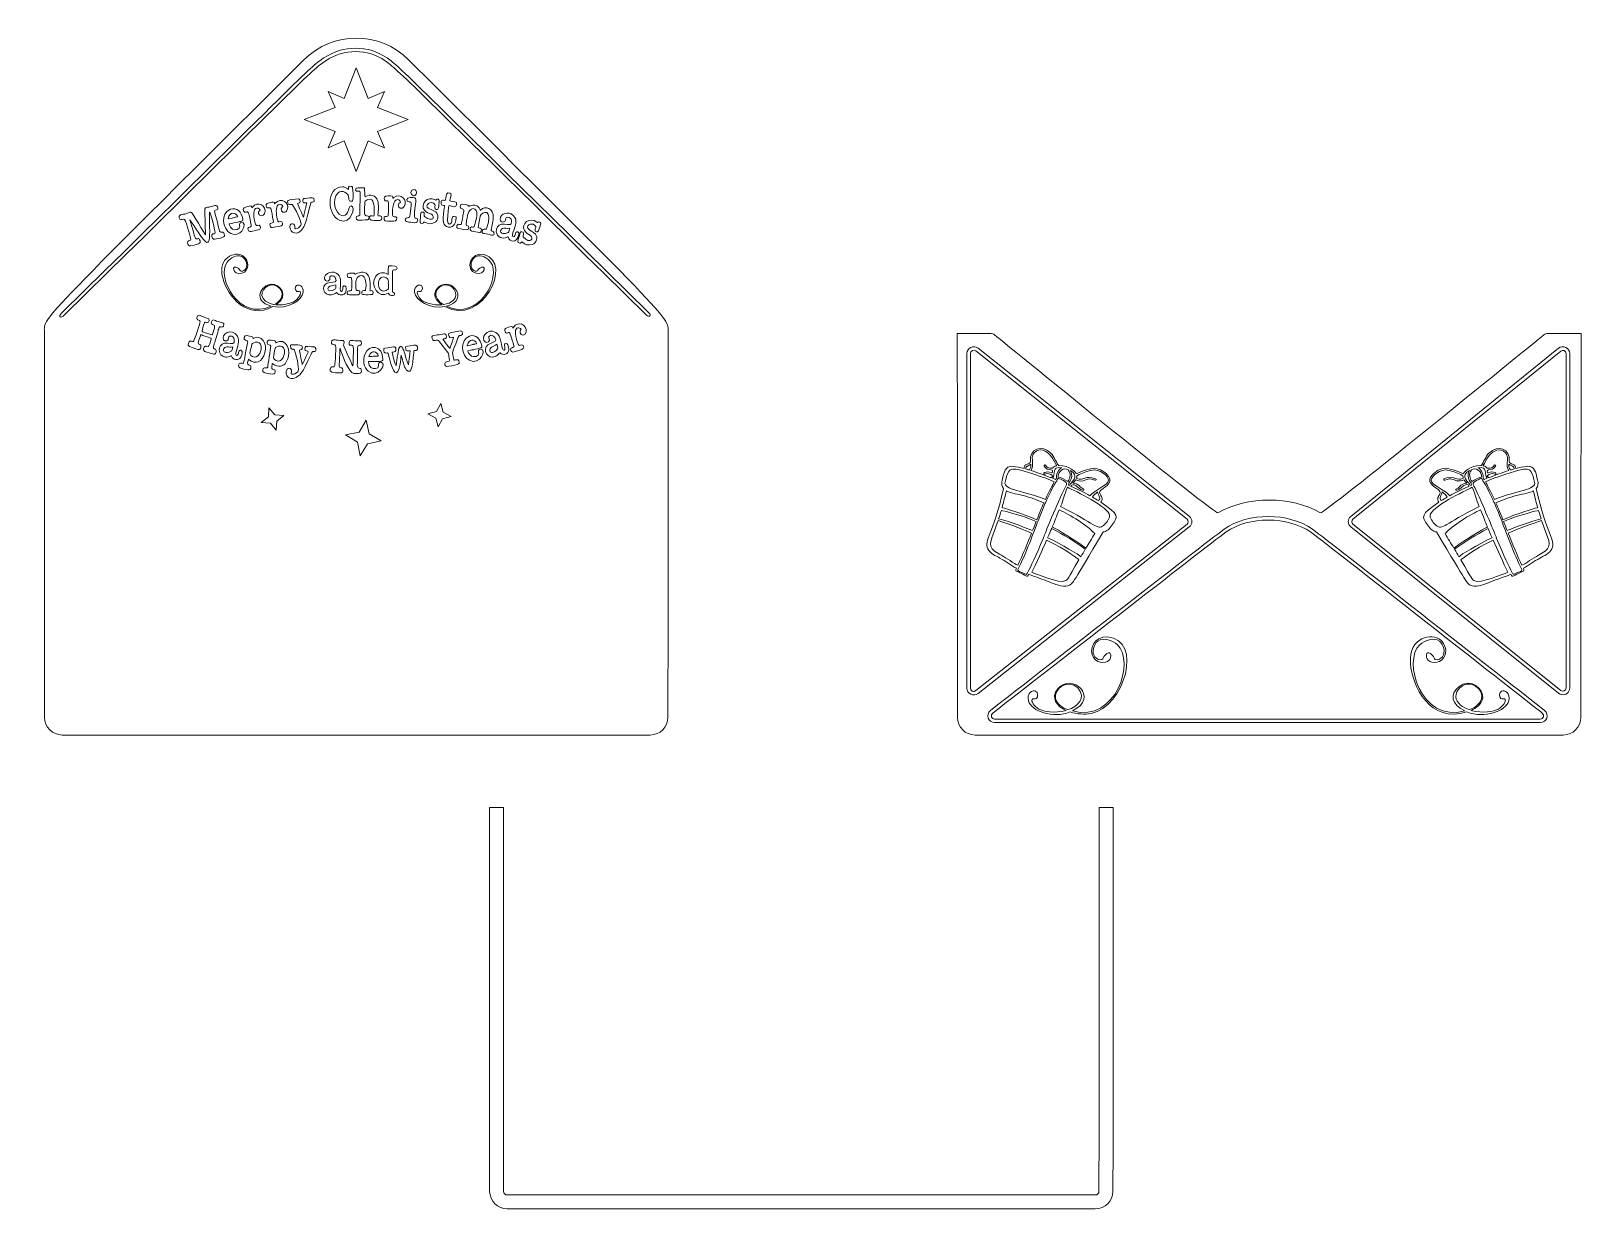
# Model space of a CAD drawing. Header units: inches. Extents: x 0.8 to 13.1, y 0.3 to 9.6.
import ezdxf

# ---------------------------------------------------------------- set-up
doc = ezdxf.new("R2010")
doc.units = ezdxf.units.IN
doc.header["$MEASUREMENT"] = 0
doc.layers.add('_U+0421_U+043B_U+043E_U+0439 1', color=7, linetype='Continuous')

msp = doc.modelspace()

# ---------------------------------------------------------------- linework, layer by layer
at = {"layer": '_U+0421_U+043B_U+043E_U+0439 1', "color": 12, "lineweight": 9, "true_color": 0xe30613}
msp.add_lwpolyline([(3.646, 8.719), (3.517, 8.775), (3.422, 8.531), (3.326, 8.775), (3.198, 8.719), (3.254, 8.848), (3.01, 8.943), (3.254, 9.039), (3.198, 9.167), (3.326, 9.111), (3.422, 9.355), (3.517, 9.111), (3.646, 9.167), (3.59, 9.039), (3.834, 8.943), (3.59, 8.848), (3.646, 8.719)], dxfattribs=at)
at = {"layer": '_U+0421_U+043B_U+043E_U+0439 1', "color": 7, "lineweight": 9, "true_color": 0xffffff}
for points in [[(2.73, 6.658), (2.725, 6.586), (2.669, 6.54), (2.741, 6.535), (2.786, 6.479), (2.791, 6.551), (2.848, 6.596), (2.776, 6.601), (2.73, 6.658)], [(4.092, 6.692), (4.058, 6.629), (3.988, 6.61), (4.052, 6.576), (4.071, 6.507), (4.105, 6.57), (4.174, 6.589), (4.11, 6.623), (4.092, 6.692)], [(3.501, 6.558), (3.444, 6.464), (3.337, 6.442), (3.431, 6.385), (3.453, 6.277), (3.51, 6.372), (3.618, 6.394), (3.523, 6.451), (3.501, 6.558)]]:
    msp.add_lwpolyline(points, dxfattribs=at)
at = {"layer": '_U+0421_U+043B_U+043E_U+0439 1', "color": 12, "lineweight": 9, "true_color": 0xe30613}
for points, knots in [([(3.837, 9.417), (3.608, 9.646), (3.236, 9.646), (3.007, 9.417), (0.844, 7.261), (0.95, 7.384), (0.95, 7.247), (0.95, 5.191), (0.951, 4.46), (0.951, 4.202), (0.951, 4.124), (1.014, 4.062), (1.091, 4.062), (1.17, 4.062), (5.674, 4.062), (5.752, 4.062), (5.829, 4.062), (5.892, 4.124), (5.892, 4.202), (5.894, 4.915), (5.893, 7.26), (5.893, 7.247), (5.893, 7.383), (5.998, 7.263), (3.837, 9.417)], [0, 0, 0, 0, 1, 1, 1, 2, 2, 2, 3, 3, 3, 4, 4, 4, 5, 5, 5, 6, 6, 6, 7, 7, 7, 8, 8, 8, 8]), ([(13.13, 7.247), (13.13, 7.247), (13.129, 4.46), (13.129, 4.202), (13.128, 4.124), (13.066, 4.062), (12.988, 4.062), (12.988, 4.062), (8.328, 4.062), (8.328, 4.062), (8.25, 4.062), (8.188, 4.124), (8.187, 4.202), (8.187, 4.46), (8.186, 7.247), (8.186, 7.247), (8.473, 7.247), (8.463, 7.251), (8.481, 7.236), (8.644, 7.103), (10.228, 5.812), (10.251, 5.825), (10.491, 5.959), (10.826, 5.959), (11.066, 5.825), (11.088, 5.812), (12.673, 7.103), (12.836, 7.236), (12.854, 7.251), (12.844, 7.247), (13.13, 7.247)], [0, 0, 0, 0, 1, 1, 1, 2, 2, 2, 3, 3, 3, 4, 4, 4, 5, 5, 5, 6, 6, 6, 7, 7, 7, 8, 8, 8, 9, 9, 9, 10, 10, 10, 10]), ([(9.31, 3.488), (9.31, 3.488), (9.309, 0.686), (9.309, 0.442), (9.309, 0.427), (9.296, 0.414), (9.28, 0.414), (9.28, 0.414), (4.619, 0.414), (4.619, 0.414), (4.603, 0.414), (4.59, 0.427), (4.59, 0.442), (4.589, 0.686), (4.589, 3.488), (4.589, 3.488), (4.589, 3.488), (4.478, 3.488), (4.478, 3.488), (4.478, 3.488), (4.478, 0.701), (4.479, 0.442), (4.479, 0.365), (4.542, 0.303), (4.619, 0.303), (4.619, 0.303), (9.28, 0.303), (9.28, 0.303), (9.357, 0.303), (9.42, 0.365), (9.42, 0.442), (9.42, 0.701), (9.421, 3.488), (9.421, 3.488), (9.421, 3.488), (9.31, 3.488), (9.31, 3.488), (9.31, 3.488), (9.31, 3.488), (9.31, 3.488)], [0, 0, 0, 0, 1, 1, 1, 2, 2, 2, 3, 3, 3, 4, 4, 4, 5, 5, 5, 6, 6, 6, 7, 7, 7, 8, 8, 8, 9, 9, 9, 10, 10, 10, 11, 11, 11, 12, 12, 12, 13, 13, 13, 13])]:
    msp.add_open_spline(points, degree=3, knots=knots, dxfattribs=at)
at = {"layer": '_U+0421_U+043B_U+043E_U+0439 1', "color": 7, "lineweight": 9, "true_color": 0xffffff}
for points, knots in [([(5.723, 7.391), (3.819, 9.264), (3.758, 9.334), (3.65, 9.41), (3.512, 9.506), (3.324, 9.506), (3.18, 9.41), (3.053, 9.325), (3.029, 9.28), (1.107, 7.391), (1.082, 7.366), (1.052, 7.375), (1.087, 7.41), (3.016, 9.302), (3.034, 9.345), (3.164, 9.432), (3.317, 9.535), (3.519, 9.535), (3.666, 9.432), (3.777, 9.354), (3.831, 9.285), (5.742, 7.41), (5.766, 7.386), (5.741, 7.373), (5.723, 7.391)], [0, 0, 0, 0, 1, 1, 1, 2, 2, 2, 3, 3, 3, 4, 4, 4, 5, 5, 5, 6, 6, 6, 7, 7, 7, 8, 8, 8, 8]), ([(3.361, 8.338), (3.361, 8.328), (3.362, 8.319), (3.364, 8.31), (3.365, 8.301), (3.368, 8.297), (3.377, 8.296), (3.386, 8.294), (3.393, 8.296), (3.395, 8.305), (3.399, 8.323), (3.395, 8.387), (3.393, 8.401), (3.391, 8.41), (3.385, 8.415), (3.376, 8.414), (3.358, 8.412), (3.36, 8.405), (3.359, 8.39), (3.357, 8.39), (3.356, 8.392), (3.355, 8.393), (3.342, 8.403), (3.328, 8.41), (3.312, 8.41), (3.181, 8.407), (3.189, 8.181), (3.291, 8.144), (3.384, 8.109), (3.419, 8.256), (3.381, 8.258), (3.363, 8.259), (3.365, 8.234), (3.352, 8.205), (3.345, 8.189), (3.327, 8.175), (3.306, 8.182), (3.252, 8.2), (3.228, 8.307), (3.275, 8.359), (3.308, 8.395), (3.361, 8.353), (3.361, 8.338)], [0, 0, 0, 0, 1, 1, 1, 2, 2, 2, 3, 3, 3, 4, 4, 4, 5, 5, 5, 6, 6, 6, 7, 7, 7, 8, 8, 8, 9, 9, 9, 10, 10, 10, 11, 11, 11, 12, 12, 12, 13, 13, 13, 14, 14, 14, 14]), ([(3.482, 8.403), (3.472, 8.401), (3.431, 8.401), (3.427, 8.4), (3.409, 8.396), (3.409, 8.366), (3.442, 8.375), (3.457, 8.378), (3.451, 8.378), (3.451, 8.197), (3.451, 8.181), (3.45, 8.18), (3.437, 8.179), (3.415, 8.177), (3.417, 8.151), (3.434, 8.146), (3.437, 8.146), (3.499, 8.147), (3.504, 8.147), (3.518, 8.147), (3.524, 8.156), (3.523, 8.167), (3.521, 8.18), (3.512, 8.18), (3.5, 8.181), (3.48, 8.182), (3.487, 8.228), (3.49, 8.291), (3.49, 8.298), (3.507, 8.307), (3.514, 8.31), (3.567, 8.332), (3.566, 8.242), (3.563, 8.188), (3.563, 8.173), (3.553, 8.179), (3.54, 8.18), (3.531, 8.18), (3.526, 8.172), (3.527, 8.163), (3.531, 8.143), (3.546, 8.144), (3.563, 8.144), (3.607, 8.144), (3.606, 8.143), (3.614, 8.145), (3.626, 8.149), (3.629, 8.177), (3.612, 8.179), (3.596, 8.181), (3.593, 8.175), (3.594, 8.188), (3.597, 8.219), (3.6, 8.268), (3.592, 8.297), (3.577, 8.347), (3.526, 8.354), (3.495, 8.332), (3.492, 8.33), (3.49, 8.33), (3.49, 8.335), (3.49, 8.355), (3.487, 8.375), (3.488, 8.396), (3.489, 8.401), (3.486, 8.403), (3.482, 8.403)], [0, 0, 0, 0, 1, 1, 1, 2, 2, 2, 3, 3, 3, 4, 4, 4, 5, 5, 5, 6, 6, 6, 7, 7, 7, 8, 8, 8, 9, 9, 9, 10, 10, 10, 11, 11, 11, 12, 12, 12, 13, 13, 13, 14, 14, 14, 15, 15, 15, 16, 16, 16, 17, 17, 17, 18, 18, 18, 19, 19, 19, 20, 20, 20, 21, 21, 21, 22, 22, 22, 22]), ([(3.675, 8.186), (3.675, 8.174), (3.668, 8.177), (3.65, 8.174), (3.647, 8.173), (3.643, 8.172), (3.643, 8.168), (3.637, 8.134), (3.653, 8.14), (3.704, 8.137), (3.727, 8.136), (3.748, 8.139), (3.742, 8.163), (3.737, 8.183), (3.712, 8.16), (3.709, 8.186), (3.707, 8.214), (3.709, 8.242), (3.716, 8.269), (3.729, 8.318), (3.759, 8.315), (3.77, 8.295), (3.779, 8.278), (3.757, 8.288), (3.754, 8.266), (3.752, 8.238), (3.785, 8.228), (3.802, 8.254), (3.834, 8.305), (3.772, 8.365), (3.719, 8.324), (3.716, 8.322), (3.715, 8.32), (3.712, 8.319), (3.712, 8.327), (3.715, 8.335), (3.708, 8.336), (3.693, 8.338), (3.652, 8.342), (3.646, 8.328), (3.641, 8.314), (3.645, 8.295), (3.663, 8.298), (3.682, 8.301), (3.678, 8.286), (3.675, 8.186)], [0, 0, 0, 0, 1, 1, 1, 2, 2, 2, 3, 3, 3, 4, 4, 4, 5, 5, 5, 6, 6, 6, 7, 7, 7, 8, 8, 8, 9, 9, 9, 10, 10, 10, 11, 11, 11, 12, 12, 12, 13, 13, 13, 14, 14, 14, 15, 15, 15, 15]), ([(3.878, 8.389), (3.848, 8.392), (3.847, 8.341), (3.875, 8.339), (3.905, 8.336), (3.908, 8.387), (3.878, 8.389)], [0, 0, 0, 0, 1, 1, 1, 2, 2, 2, 2]), ([(4.164, 8.359), (4.137, 8.367), (4.139, 8.358), (4.13, 8.307), (4.129, 8.302), (4.127, 8.302), (4.123, 8.302), (4.108, 8.305), (4.097, 8.308), (4.096, 8.295), (4.093, 8.266), (4.094, 8.262), (4.116, 8.263), (4.121, 8.263), (4.122, 8.26), (4.121, 8.255), (4.106, 8.164), (4.104, 8.108), (4.136, 8.095), (4.187, 8.075), (4.211, 8.112), (4.214, 8.165), (4.214, 8.169), (4.212, 8.171), (4.21, 8.172), (4.168, 8.186), (4.187, 8.148), (4.176, 8.126), (4.169, 8.111), (4.146, 8.104), (4.146, 8.14), (4.146, 8.185), (4.151, 8.235), (4.155, 8.256), (4.155, 8.26), (4.157, 8.262), (4.161, 8.261), (4.198, 8.251), (4.211, 8.246), (4.215, 8.266), (4.22, 8.292), (4.213, 8.29), (4.187, 8.294), (4.187, 8.294), (4.187, 8.294), (4.187, 8.294), (4.16, 8.298), (4.16, 8.296), (4.165, 8.314), (4.174, 8.345), (4.178, 8.354), (4.164, 8.359)], [0, 0, 0, 0, 1, 1, 1, 2, 2, 2, 3, 3, 3, 4, 4, 4, 5, 5, 5, 6, 6, 6, 7, 7, 7, 8, 8, 8, 9, 9, 9, 10, 10, 10, 11, 11, 11, 12, 12, 12, 13, 13, 13, 14, 14, 14, 15, 15, 15, 16, 16, 16, 17, 17, 17, 17]), ([(2.093, 7.981), (2.081, 7.976), (2.084, 7.958), (2.092, 7.947), (2.096, 7.94), (2.103, 7.94), (2.109, 7.942), (2.191, 7.958), (2.192, 7.966), (2.18, 7.989), (2.175, 8), (2.172, 8.001), (2.162, 7.998), (2.136, 7.99), (2.138, 8.044), (2.117, 8.102), (2.112, 8.118), (2.106, 8.133), (2.103, 8.149), (2.205, 7.999), (2.261, 7.881), (2.26, 8.057), (2.26, 8.062), (2.256, 8.207), (2.259, 8.21), (2.275, 8.185), (2.299, 8.071), (2.303, 8.05), (2.306, 8.033), (2.282, 8.043), (2.278, 8.029), (2.276, 8.02), (2.278, 8.01), (2.283, 8.002), (2.287, 7.995), (2.294, 7.995), (2.3, 7.996), (2.313, 7.996), (2.352, 8.004), (2.37, 8.013), (2.383, 8.019), (2.376, 8.031), (2.371, 8.044), (2.367, 8.053), (2.362, 8.051), (2.354, 8.049), (2.334, 8.045), (2.334, 8.075), (2.319, 8.14), (2.314, 8.163), (2.305, 8.185), (2.3, 8.209), (2.297, 8.225), (2.298, 8.223), (2.315, 8.228), (2.327, 8.231), (2.326, 8.239), (2.322, 8.251), (2.32, 8.26), (2.317, 8.262), (2.309, 8.262), (2.306, 8.262), (2.303, 8.262), (2.3, 8.261), (2.281, 8.255), (2.262, 8.249), (2.242, 8.248), (2.213, 8.247), (2.221, 8.225), (2.221, 8.21), (2.221, 8.209), (2.227, 8.029), (2.227, 8.028), (2.224, 8.031), (2.114, 8.214), (2.12, 8.2), (2.116, 8.21), (2.104, 8.21), (2.097, 8.206), (2.047, 8.181), (2.014, 8.202), (2.019, 8.165), (2.022, 8.145), (2.037, 8.148), (2.053, 8.154), (2.069, 8.16), (2.101, 8.03), (2.109, 7.999), (2.113, 7.985), (2.107, 7.987), (2.093, 7.981)], [0, 0, 0, 0, 1, 1, 1, 2, 2, 2, 3, 3, 3, 4, 4, 4, 5, 5, 5, 6, 6, 6, 7, 7, 7, 8, 8, 8, 9, 9, 9, 10, 10, 10, 11, 11, 11, 12, 12, 12, 13, 13, 13, 14, 14, 14, 15, 15, 15, 16, 16, 16, 17, 17, 17, 18, 18, 18, 19, 19, 19, 20, 20, 20, 21, 21, 21, 22, 22, 22, 23, 23, 23, 24, 24, 24, 25, 25, 25, 26, 26, 26, 27, 27, 27, 28, 28, 28, 29, 29, 29, 30, 30, 30, 30]), ([(2.413, 8.111), (2.42, 8.097), (2.429, 8.081), (2.442, 8.074), (2.461, 8.063), (2.503, 8.072), (2.498, 8.098), (2.497, 8.102), (2.495, 8.108), (2.495, 8.112), (2.495, 8.136), (2.531, 8.134), (2.532, 8.11), (2.533, 8.059), (2.481, 8.013), (2.427, 8.04), (2.361, 8.074), (2.342, 8.2), (2.424, 8.232), (2.474, 8.252), (2.513, 8.209), (2.523, 8.156), (2.525, 8.145), (2.521, 8.141), (2.512, 8.138), (2.502, 8.136), (2.492, 8.132), (2.484, 8.13), (2.461, 8.124), (2.44, 8.122), (2.419, 8.117), (2.415, 8.116), (2.411, 8.116), (2.413, 8.111)], [0, 0, 0, 0, 1, 1, 1, 2, 2, 2, 3, 3, 3, 4, 4, 4, 5, 5, 5, 6, 6, 6, 7, 7, 7, 8, 8, 8, 9, 9, 9, 10, 10, 10, 11, 11, 11, 11]), ([(2.599, 8.249), (2.597, 8.247), (2.596, 8.244), (2.593, 8.243), (2.592, 8.25), (2.593, 8.259), (2.585, 8.258), (2.568, 8.256), (2.55, 8.253), (2.534, 8.244), (2.522, 8.238), (2.526, 8.222), (2.534, 8.213), (2.539, 8.206), (2.546, 8.208), (2.555, 8.212), (2.569, 8.217), (2.574, 8.176), (2.59, 8.105), (2.592, 8.094), (2.585, 8.094), (2.568, 8.087), (2.565, 8.086), (2.562, 8.083), (2.562, 8.079), (2.566, 8.045), (2.58, 8.055), (2.63, 8.065), (2.652, 8.069), (2.672, 8.077), (2.66, 8.099), (2.65, 8.117), (2.631, 8.089), (2.623, 8.113), (2.613, 8.143), (2.602, 8.199), (2.616, 8.228), (2.624, 8.244), (2.643, 8.247), (2.655, 8.234), (2.661, 8.227), (2.661, 8.225), (2.655, 8.22), (2.636, 8.205), (2.656, 8.172), (2.678, 8.182), (2.687, 8.185), (2.693, 8.192), (2.696, 8.202), (2.715, 8.26), (2.64, 8.302), (2.599, 8.249)], [0, 0, 0, 0, 1, 1, 1, 2, 2, 2, 3, 3, 3, 4, 4, 4, 5, 5, 5, 6, 6, 6, 7, 7, 7, 8, 8, 8, 9, 9, 9, 10, 10, 10, 11, 11, 11, 12, 12, 12, 13, 13, 13, 14, 14, 14, 15, 15, 15, 16, 16, 16, 17, 17, 17, 17]), ([(2.78, 8.28), (2.778, 8.278), (2.777, 8.275), (2.774, 8.274), (2.773, 8.281), (2.774, 8.29), (2.767, 8.289), (2.752, 8.288), (2.71, 8.284), (2.708, 8.269), (2.705, 8.255), (2.713, 8.236), (2.73, 8.243), (2.748, 8.25), (2.747, 8.237), (2.765, 8.136), (2.767, 8.125), (2.76, 8.126), (2.743, 8.119), (2.74, 8.118), (2.736, 8.116), (2.737, 8.112), (2.738, 8.096), (2.741, 8.085), (2.758, 8.087), (2.799, 8.094), (2.813, 8.095), (2.827, 8.1), (2.846, 8.108), (2.837, 8.137), (2.824, 8.134), (2.803, 8.13), (2.801, 8.133), (2.799, 8.143), (2.79, 8.173), (2.781, 8.23), (2.796, 8.258), (2.804, 8.274), (2.824, 8.276), (2.836, 8.262), (2.841, 8.256), (2.841, 8.254), (2.834, 8.249), (2.815, 8.234), (2.834, 8.201), (2.856, 8.209), (2.865, 8.213), (2.872, 8.219), (2.875, 8.229), (2.897, 8.285), (2.824, 8.331), (2.78, 8.28)], [0, 0, 0, 0, 1, 1, 1, 2, 2, 2, 3, 3, 3, 4, 4, 4, 5, 5, 5, 6, 6, 6, 7, 7, 7, 8, 8, 8, 9, 9, 9, 10, 10, 10, 11, 11, 11, 12, 12, 12, 13, 13, 13, 14, 14, 14, 15, 15, 15, 16, 16, 16, 17, 17, 17, 17]), ([(2.965, 8.28), (2.972, 8.282), (2.976, 8.286), (2.976, 8.293), (2.976, 8.303), (2.974, 8.315), (2.963, 8.315), (2.931, 8.314), (2.896, 8.307), (2.883, 8.302), (2.875, 8.299), (2.877, 8.29), (2.879, 8.282), (2.882, 8.273), (2.886, 8.271), (2.894, 8.27), (2.911, 8.27), (2.912, 8.273), (2.916, 8.267), (2.962, 8.2), (2.992, 8.119), (2.982, 8.105), (2.971, 8.091), (2.959, 8.077), (2.941, 8.077), (2.937, 8.077), (2.936, 8.078), (2.936, 8.083), (2.942, 8.124), (2.899, 8.13), (2.896, 8.095), (2.891, 8.046), (2.962, 8.008), (3.005, 8.093), (3.024, 8.13), (3.025, 8.147), (3.061, 8.281), (3.062, 8.284), (3.063, 8.286), (3.066, 8.287), (3.072, 8.287), (3.077, 8.289), (3.082, 8.29), (3.088, 8.291), (3.09, 8.294), (3.089, 8.301), (3.085, 8.331), (3.077, 8.325), (3.018, 8.318), (3, 8.316), (2.999, 8.315), (2.998, 8.294), (2.997, 8.271), (3.033, 8.292), (3.029, 8.275), (3.024, 8.258), (3.021, 8.245), (3.003, 8.17), (3.003, 8.17), (2.975, 8.233), (2.96, 8.267), (2.955, 8.278), (2.955, 8.278), (2.965, 8.28)], [0, 0, 0, 0, 1, 1, 1, 2, 2, 2, 3, 3, 3, 4, 4, 4, 5, 5, 5, 6, 6, 6, 7, 7, 7, 8, 8, 8, 9, 9, 9, 10, 10, 10, 11, 11, 11, 12, 12, 12, 13, 13, 13, 14, 14, 14, 15, 15, 15, 16, 16, 16, 17, 17, 17, 18, 18, 18, 19, 19, 19, 20, 20, 20, 21, 21, 21, 21]), ([(3.818, 8.162), (3.808, 8.156), (3.806, 8.14), (3.819, 8.134), (3.826, 8.131), (3.85, 8.13), (3.866, 8.127), (3.888, 8.124), (3.91, 8.122), (3.909, 8.146), (3.908, 8.174), (3.885, 8.151), (3.883, 8.171), (3.883, 8.181), (3.883, 8.19), (3.883, 8.2), (3.892, 8.32), (3.917, 8.323), (3.85, 8.326), (3.818, 8.328), (3.814, 8.289), (3.841, 8.292), (3.851, 8.292), (3.858, 8.295), (3.856, 8.26), (3.846, 8.132), (3.845, 8.177), (3.818, 8.162)], [0, 0, 0, 0, 1, 1, 1, 2, 2, 2, 3, 3, 3, 4, 4, 4, 5, 5, 5, 6, 6, 6, 7, 7, 7, 8, 8, 8, 9, 9, 9, 9]), ([(3.945, 8.118), (3.96, 8.118), (3.95, 8.137), (3.964, 8.129), (3.989, 8.115), (4.013, 8.111), (4.042, 8.126), (4.074, 8.142), (4.078, 8.191), (4.053, 8.211), (4.03, 8.228), (3.966, 8.239), (3.986, 8.269), (4.008, 8.3), (4.048, 8.278), (4.046, 8.263), (4.044, 8.248), (4.04, 8.234), (4.055, 8.231), (4.065, 8.23), (4.071, 8.234), (4.073, 8.243), (4.076, 8.261), (4.079, 8.28), (4.08, 8.299), (4.08, 8.313), (4.061, 8.317), (4.056, 8.308), (4.054, 8.304), (4.051, 8.305), (4.048, 8.307), (3.985, 8.343), (3.924, 8.268), (3.963, 8.224), (3.98, 8.205), (3.997, 8.202), (4.017, 8.192), (4.05, 8.176), (4.03, 8.121), (3.962, 8.174), (3.96, 8.175), (3.96, 8.177), (3.96, 8.18), (3.962, 8.2), (3.964, 8.21), (3.944, 8.21), (3.931, 8.21), (3.934, 8.2), (3.93, 8.169), (3.931, 8.169), (3.931, 8.169), (3.931, 8.169), (3.926, 8.127), (3.922, 8.119), (3.945, 8.118)], [0, 0, 0, 0, 1, 1, 1, 2, 2, 2, 3, 3, 3, 4, 4, 4, 5, 5, 5, 6, 6, 6, 7, 7, 7, 8, 8, 8, 9, 9, 9, 10, 10, 10, 11, 11, 11, 12, 12, 12, 13, 13, 13, 14, 14, 14, 15, 15, 15, 16, 16, 16, 17, 17, 17, 18, 18, 18, 18]), ([(4.247, 8.111), (4.234, 8.112), (4.223, 8.118), (4.219, 8.1), (4.215, 8.079), (4.229, 8.079), (4.249, 8.076), (4.287, 8.071), (4.313, 8.057), (4.314, 8.088), (4.315, 8.109), (4.29, 8.095), (4.292, 8.111), (4.302, 8.199), (4.312, 8.218), (4.335, 8.233), (4.353, 8.245), (4.376, 8.231), (4.378, 8.208), (4.382, 8.173), (4.363, 8.126), (4.356, 8.093), (4.354, 8.084), (4.335, 8.099), (4.328, 8.088), (4.321, 8.075), (4.326, 8.062), (4.338, 8.059), (4.338, 8.059), (4.398, 8.048), (4.398, 8.048), (4.403, 8.047), (4.407, 8.048), (4.409, 8.053), (4.421, 8.078), (4.408, 8.082), (4.394, 8.085), (4.384, 8.088), (4.388, 8.086), (4.394, 8.122), (4.397, 8.14), (4.399, 8.158), (4.405, 8.176), (4.417, 8.217), (4.514, 8.246), (4.454, 8.076), (4.453, 8.072), (4.45, 8.073), (4.447, 8.073), (4.436, 8.074), (4.426, 8.078), (4.423, 8.066), (4.413, 8.03), (4.432, 8.046), (4.483, 8.03), (4.49, 8.028), (4.497, 8.027), (4.504, 8.027), (4.517, 8.027), (4.519, 8.048), (4.507, 8.055), (4.503, 8.057), (4.498, 8.059), (4.494, 8.061), (4.491, 8.062), (4.49, 8.064), (4.491, 8.067), (4.504, 8.133), (4.506, 8.149), (4.507, 8.163), (4.512, 8.244), (4.445, 8.262), (4.407, 8.226), (4.405, 8.224), (4.404, 8.223), (4.403, 8.227), (4.385, 8.28), (4.331, 8.267), (4.313, 8.254), (4.312, 8.258), (4.312, 8.263), (4.307, 8.264), (4.275, 8.269), (4.249, 8.283), (4.245, 8.255), (4.244, 8.246), (4.248, 8.24), (4.256, 8.237), (4.275, 8.232), (4.276, 8.233), (4.274, 8.216), (4.253, 8.11), (4.259, 8.109), (4.247, 8.111)], [0, 0, 0, 0, 1, 1, 1, 2, 2, 2, 3, 3, 3, 4, 4, 4, 5, 5, 5, 6, 6, 6, 7, 7, 7, 8, 8, 8, 9, 9, 9, 10, 10, 10, 11, 11, 11, 12, 12, 12, 13, 13, 13, 14, 14, 14, 15, 15, 15, 16, 16, 16, 17, 17, 17, 18, 18, 18, 19, 19, 19, 20, 20, 20, 21, 21, 21, 22, 22, 22, 23, 23, 23, 24, 24, 24, 25, 25, 25, 26, 26, 26, 27, 27, 27, 28, 28, 28, 29, 29, 29, 30, 30, 30, 31, 31, 31, 31]), ([(2.478, 8.172), (2.48, 8.172), (2.482, 8.173), (2.48, 8.177), (2.467, 8.208), (2.419, 8.214), (2.406, 8.159), (2.405, 8.154), (2.407, 8.155), (2.409, 8.155), (2.458, 8.168), (2.457, 8.168), (2.478, 8.172)], [0, 0, 0, 0, 1, 1, 1, 2, 2, 2, 3, 3, 3, 4, 4, 4, 4]), ([(4.65, 8.117), (4.663, 8.18), (4.605, 8.173), (4.607, 8.158), (4.61, 8.117), (4.546, 8.122), (4.566, 8.169), (4.582, 8.208), (4.648, 8.219), (4.679, 8.167), (4.702, 8.128), (4.675, 8.089), (4.661, 8.034), (4.657, 8.015), (4.666, 8.008), (4.673, 8.016), (4.681, 8.026), (4.68, 8.031), (4.687, 8.048), (4.692, 8.059), (4.716, 8.054), (4.711, 8.032), (4.694, 7.954), (4.633, 7.977), (4.628, 8.008), (4.627, 8.013), (4.625, 8.014), (4.621, 8.012), (4.579, 7.989), (4.536, 8.012), (4.532, 8.054), (4.53, 8.082), (4.548, 8.108), (4.573, 8.113), (4.602, 8.118), (4.646, 8.1), (4.65, 8.117)], [0, 0, 0, 0, 1, 1, 1, 2, 2, 2, 3, 3, 3, 4, 4, 4, 5, 5, 5, 6, 6, 6, 7, 7, 7, 8, 8, 8, 9, 9, 9, 10, 10, 10, 11, 11, 11, 12, 12, 12, 12]), ([(4.862, 8.13), (4.859, 8.126), (4.857, 8.127), (4.854, 8.13), (4.798, 8.177), (4.723, 8.115), (4.755, 8.064), (4.769, 8.042), (4.785, 8.036), (4.803, 8.023), (4.832, 8.001), (4.803, 7.95), (4.745, 8.014), (4.743, 8.016), (4.744, 8.018), (4.744, 8.021), (4.749, 8.041), (4.753, 8.05), (4.734, 8.053), (4.72, 8.056), (4.722, 8.046), (4.713, 8.016), (4.713, 8.016), (4.713, 8.016), (4.713, 8.016), (4.701, 7.975), (4.695, 7.967), (4.719, 7.963), (4.723, 7.962), (4.727, 7.963), (4.729, 7.968), (4.733, 7.975), (4.733, 7.975), (4.739, 7.97), (4.761, 7.952), (4.784, 7.943), (4.816, 7.953), (4.851, 7.963), (4.864, 8.01), (4.842, 8.034), (4.823, 8.055), (4.799, 8.059), (4.783, 8.081), (4.767, 8.106), (4.822, 8.136), (4.844, 8.094), (4.846, 8.09), (4.84, 8.076), (4.839, 8.072), (4.835, 8.051), (4.861, 8.046), (4.867, 8.062), (4.874, 8.08), (4.88, 8.098), (4.884, 8.116), (4.887, 8.13), (4.868, 8.137), (4.862, 8.13)], [0, 0, 0, 0, 1, 1, 1, 2, 2, 2, 3, 3, 3, 4, 4, 4, 5, 5, 5, 6, 6, 6, 7, 7, 7, 8, 8, 8, 9, 9, 9, 10, 10, 10, 11, 11, 11, 12, 12, 12, 13, 13, 13, 14, 14, 14, 15, 15, 15, 16, 16, 16, 17, 17, 17, 18, 18, 18, 19, 19, 19, 19]), ([(4.639, 8.081), (4.618, 8.079), (4.592, 8.084), (4.58, 8.08), (4.555, 8.071), (4.556, 8.017), (4.627, 8.048), (4.629, 8.049), (4.63, 8.052), (4.631, 8.054), (4.634, 8.063), (4.636, 8.072), (4.639, 8.081)], [0, 0, 0, 0, 1, 1, 1, 2, 2, 2, 3, 3, 3, 4, 4, 4, 4]), ([(2.747, 7.638), (2.815, 7.641), (2.899, 7.549), (2.784, 7.474), (2.86, 7.469), (2.924, 7.493), (2.948, 7.514), (2.974, 7.537), (2.987, 7.572), (2.978, 7.58), (2.973, 7.586), (2.96, 7.574), (2.95, 7.581), (2.938, 7.588), (2.933, 7.616), (2.947, 7.627), (2.962, 7.639), (3.005, 7.626), (3.001, 7.575), (2.996, 7.51), (2.875, 7.437), (2.761, 7.46), (2.565, 7.352), (2.404, 7.532), (2.363, 7.689), (2.32, 7.853), (2.463, 7.897), (2.517, 7.866), (2.58, 7.831), (2.578, 7.741), (2.514, 7.724), (2.439, 7.704), (2.429, 7.804), (2.485, 7.764), (2.5, 7.754), (2.5, 7.744), (2.509, 7.741), (2.522, 7.737), (2.541, 7.751), (2.549, 7.766), (2.563, 7.796), (2.544, 7.843), (2.512, 7.858), (2.474, 7.876), (2.423, 7.846), (2.398, 7.813), (2.309, 7.695), (2.494, 7.339), (2.747, 7.464), (2.593, 7.505), (2.671, 7.634), (2.747, 7.638)], [0, 0, 0, 0, 1, 1, 1, 2, 2, 2, 3, 3, 3, 4, 4, 4, 5, 5, 5, 6, 6, 6, 7, 7, 7, 8, 8, 8, 9, 9, 9, 10, 10, 10, 11, 11, 11, 12, 12, 12, 13, 13, 13, 14, 14, 14, 15, 15, 15, 16, 16, 16, 17, 17, 17, 17]), ([(3.884, 7.575), (3.88, 7.626), (3.923, 7.639), (3.938, 7.627), (3.952, 7.616), (3.947, 7.588), (3.935, 7.581), (3.925, 7.574), (3.913, 7.586), (3.907, 7.58), (3.898, 7.572), (3.911, 7.537), (3.937, 7.514), (3.961, 7.492), (4.027, 7.469), (4.101, 7.474), (3.959, 7.566), (4.122, 7.701), (4.204, 7.603), (4.249, 7.549), (4.23, 7.488), (4.138, 7.464), (4.392, 7.338), (4.575, 7.696), (4.487, 7.813), (4.462, 7.846), (4.411, 7.876), (4.373, 7.858), (4.341, 7.843), (4.322, 7.796), (4.336, 7.767), (4.344, 7.751), (4.363, 7.737), (4.376, 7.741), (4.386, 7.744), (4.385, 7.754), (4.4, 7.764), (4.457, 7.804), (4.446, 7.704), (4.372, 7.724), (4.28, 7.748), (4.324, 7.903), (4.436, 7.872), (4.67, 7.808), (4.418, 7.298), (4.124, 7.46), (4.012, 7.437), (3.889, 7.509), (3.884, 7.575)], [0, 0, 0, 0, 1, 1, 1, 2, 2, 2, 3, 3, 3, 4, 4, 4, 5, 5, 5, 6, 6, 6, 7, 7, 7, 8, 8, 8, 9, 9, 9, 10, 10, 10, 11, 11, 11, 12, 12, 12, 13, 13, 13, 14, 14, 14, 15, 15, 15, 16, 16, 16, 16]), ([(3.191, 7.645), (3.218, 7.657), (3.263, 7.65), (3.262, 7.666), (3.258, 7.722), (3.206, 7.705), (3.211, 7.691), (3.221, 7.666), (3.19, 7.655), (3.178, 7.666), (3.162, 7.68), (3.169, 7.709), (3.193, 7.723), (3.238, 7.75), (3.295, 7.723), (3.297, 7.669), (3.298, 7.653), (3.292, 7.596), (3.298, 7.585), (3.305, 7.574), (3.314, 7.587), (3.315, 7.602), (3.315, 7.606), (3.315, 7.611), (3.316, 7.616), (3.318, 7.63), (3.355, 7.631), (3.339, 7.576), (3.331, 7.546), (3.281, 7.545), (3.269, 7.569), (3.267, 7.572), (3.265, 7.573), (3.262, 7.57), (3.251, 7.561), (3.239, 7.556), (3.226, 7.554), (3.163, 7.544), (3.138, 7.624), (3.191, 7.645)], [0, 0, 0, 0, 1, 1, 1, 2, 2, 2, 3, 3, 3, 4, 4, 4, 5, 5, 5, 6, 6, 6, 7, 7, 7, 8, 8, 8, 9, 9, 9, 10, 10, 10, 11, 11, 11, 12, 12, 12, 13, 13, 13, 13]), ([(3.411, 7.719), (3.407, 7.729), (3.388, 7.726), (3.369, 7.725), (3.351, 7.724), (3.347, 7.719), (3.351, 7.701), (3.354, 7.688), (3.362, 7.692), (3.378, 7.692), (3.382, 7.692), (3.384, 7.691), (3.385, 7.686), (3.387, 7.657), (3.387, 7.607), (3.385, 7.594), (3.385, 7.586), (3.384, 7.586), (3.377, 7.585), (3.373, 7.584), (3.369, 7.585), (3.365, 7.585), (3.354, 7.584), (3.348, 7.577), (3.349, 7.565), (3.35, 7.544), (3.376, 7.557), (3.413, 7.554), (3.43, 7.553), (3.445, 7.552), (3.45, 7.565), (3.452, 7.575), (3.449, 7.588), (3.437, 7.588), (3.428, 7.589), (3.421, 7.586), (3.42, 7.594), (3.417, 7.644), (3.414, 7.673), (3.438, 7.697), (3.467, 7.725), (3.511, 7.693), (3.496, 7.592), (3.495, 7.589), (3.493, 7.588), (3.491, 7.588), (3.477, 7.588), (3.466, 7.587), (3.465, 7.573), (3.465, 7.56), (3.469, 7.556), (3.481, 7.555), (3.499, 7.553), (3.538, 7.554), (3.547, 7.556), (3.553, 7.558), (3.555, 7.56), (3.555, 7.569), (3.555, 7.581), (3.553, 7.584), (3.547, 7.585), (3.542, 7.587), (3.538, 7.587), (3.534, 7.586), (3.531, 7.585), (3.53, 7.586), (3.53, 7.589), (3.532, 7.621), (3.534, 7.676), (3.518, 7.705), (3.498, 7.744), (3.454, 7.737), (3.417, 7.717), (3.414, 7.716), (3.413, 7.715), (3.411, 7.719)], [0, 0, 0, 0, 1, 1, 1, 2, 2, 2, 3, 3, 3, 4, 4, 4, 5, 5, 5, 6, 6, 6, 7, 7, 7, 8, 8, 8, 9, 9, 9, 10, 10, 10, 11, 11, 11, 12, 12, 12, 13, 13, 13, 14, 14, 14, 15, 15, 15, 16, 16, 16, 17, 17, 17, 18, 18, 18, 19, 19, 19, 20, 20, 20, 21, 21, 21, 22, 22, 22, 23, 23, 23, 24, 24, 24, 25, 25, 25, 25]), ([(3.67, 7.716), (3.674, 7.714), (3.675, 7.715), (3.675, 7.719), (3.68, 7.789), (3.66, 7.786), (3.728, 7.781), (3.748, 7.78), (3.752, 7.747), (3.73, 7.75), (3.704, 7.753), (3.708, 7.77), (3.708, 7.585), (3.708, 7.579), (3.711, 7.575), (3.717, 7.573), (3.731, 7.567), (3.729, 7.548), (3.712, 7.548), (3.697, 7.549), (3.683, 7.551), (3.678, 7.564), (3.677, 7.566), (3.676, 7.567), (3.674, 7.566), (3.602, 7.518), (3.523, 7.628), (3.578, 7.701), (3.601, 7.731), (3.639, 7.737), (3.67, 7.716)], [0, 0, 0, 0, 1, 1, 1, 2, 2, 2, 3, 3, 3, 4, 4, 4, 5, 5, 5, 6, 6, 6, 7, 7, 7, 8, 8, 8, 9, 9, 9, 10, 10, 10, 10]), ([(2.739, 7.484), (2.752, 7.479), (2.764, 7.477), (2.772, 7.477), (2.802, 7.491), (2.835, 7.526), (2.834, 7.559), (2.834, 7.597), (2.79, 7.636), (2.746, 7.632), (2.686, 7.626), (2.623, 7.525), (2.739, 7.484)], [0, 0, 0, 0, 1, 1, 1, 2, 2, 2, 3, 3, 3, 4, 4, 4, 4]), ([(3.258, 7.602), (3.26, 7.604), (3.26, 7.606), (3.26, 7.609), (3.261, 7.617), (3.261, 7.625), (3.261, 7.633), (3.229, 7.623), (3.195, 7.627), (3.196, 7.6), (3.197, 7.583), (3.22, 7.575), (3.258, 7.602)], [0, 0, 0, 0, 1, 1, 1, 2, 2, 2, 3, 3, 3, 4, 4, 4, 4]), ([(3.627, 7.585), (3.641, 7.581), (3.655, 7.583), (3.667, 7.593), (3.679, 7.604), (3.676, 7.589), (3.676, 7.637), (3.676, 7.637), (3.676, 7.637), (3.676, 7.637), (3.675, 7.637), (3.676, 7.656), (3.676, 7.658), (3.677, 7.674), (3.67, 7.681), (3.658, 7.689), (3.596, 7.726), (3.573, 7.601), (3.627, 7.585)], [0, 0, 0, 0, 1, 1, 1, 2, 2, 2, 3, 3, 3, 4, 4, 4, 5, 5, 5, 6, 6, 6, 6]), ([(4.113, 7.477), (4.175, 7.481), (4.241, 7.53), (4.196, 7.597), (4.138, 7.683), (3.994, 7.593), (4.078, 7.502), (4.091, 7.489), (4.104, 7.481), (4.113, 7.477)], [0, 0, 0, 0, 1, 1, 1, 2, 2, 2, 3, 3, 3, 3]), ([(2.304, 7.188), (2.327, 7.26), (2.323, 7.264), (2.335, 7.295), (2.341, 7.31), (2.356, 7.288), (2.365, 7.3), (2.37, 7.307), (2.372, 7.315), (2.371, 7.322), (2.369, 7.333), (2.355, 7.334), (2.344, 7.336), (2.297, 7.347), (2.288, 7.369), (2.274, 7.34), (2.269, 7.327), (2.273, 7.317), (2.293, 7.313), (2.298, 7.312), (2.3, 7.309), (2.299, 7.304), (2.297, 7.283), (2.291, 7.267), (2.283, 7.239), (2.283, 7.236), (2.281, 7.235), (2.278, 7.235), (2.255, 7.243), (2.261, 7.241), (2.203, 7.261), (2.2, 7.262), (2.198, 7.263), (2.199, 7.267), (2.22, 7.348), (2.219, 7.338), (2.24, 7.332), (2.254, 7.328), (2.267, 7.367), (2.241, 7.369), (2.226, 7.37), (2.197, 7.384), (2.184, 7.389), (2.172, 7.395), (2.166, 7.391), (2.16, 7.378), (2.152, 7.363), (2.161, 7.354), (2.178, 7.35), (2.192, 7.348), (2.178, 7.309), (2.138, 7.198), (2.131, 7.18), (2.131, 7.18), (2.115, 7.185), (2.105, 7.188), (2.098, 7.187), (2.092, 7.169), (2.088, 7.156), (2.089, 7.15), (2.101, 7.144), (2.184, 7.106), (2.188, 7.12), (2.19, 7.144), (2.191, 7.153), (2.189, 7.157), (2.182, 7.159), (2.164, 7.165), (2.165, 7.171), (2.187, 7.229), (2.191, 7.242), (2.183, 7.239), (2.269, 7.209), (2.273, 7.207), (2.273, 7.205), (2.272, 7.202), (2.251, 7.139), (2.256, 7.14), (2.237, 7.145), (2.223, 7.149), (2.217, 7.145), (2.212, 7.127), (2.208, 7.113), (2.214, 7.107), (2.236, 7.099), (2.291, 7.081), (2.308, 7.075), (2.311, 7.1), (2.315, 7.137), (2.287, 7.111), (2.29, 7.139), (2.292, 7.156), (2.299, 7.172), (2.304, 7.188)], [0, 0, 0, 0, 1, 1, 1, 2, 2, 2, 3, 3, 3, 4, 4, 4, 5, 5, 5, 6, 6, 6, 7, 7, 7, 8, 8, 8, 9, 9, 9, 10, 10, 10, 11, 11, 11, 12, 12, 12, 13, 13, 13, 14, 14, 14, 15, 15, 15, 16, 16, 16, 17, 17, 17, 18, 18, 18, 19, 19, 19, 20, 20, 20, 21, 21, 21, 22, 22, 22, 23, 23, 23, 24, 24, 24, 25, 25, 25, 26, 26, 26, 27, 27, 27, 28, 28, 28, 29, 29, 29, 30, 30, 30, 31, 31, 31, 31]), ([(2.434, 7.066), (2.433, 7.071), (2.431, 7.072), (2.427, 7.07), (2.414, 7.063), (2.401, 7.059), (2.386, 7.06), (2.321, 7.065), (2.318, 7.16), (2.377, 7.17), (2.406, 7.175), (2.449, 7.158), (2.453, 7.176), (2.464, 7.238), (2.409, 7.231), (2.41, 7.215), (2.412, 7.185), (2.379, 7.181), (2.37, 7.196), (2.345, 7.24), (2.437, 7.298), (2.48, 7.226), (2.503, 7.188), (2.478, 7.147), (2.467, 7.093), (2.463, 7.074), (2.473, 7.067), (2.48, 7.075), (2.488, 7.085), (2.487, 7.091), (2.493, 7.108), (2.498, 7.122), (2.536, 7.116), (2.507, 7.058), (2.49, 7.027), (2.44, 7.038), (2.434, 7.066)], [0, 0, 0, 0, 1, 1, 1, 2, 2, 2, 3, 3, 3, 4, 4, 4, 5, 5, 5, 6, 6, 6, 7, 7, 7, 8, 8, 8, 9, 9, 9, 10, 10, 10, 11, 11, 11, 12, 12, 12, 12]), ([(4.236, 7.265), (4.161, 7.25), (4.152, 7.252), (4.154, 7.238), (4.157, 7.215), (4.162, 7.208), (4.19, 7.216), (4.191, 7.217), (4.192, 7.218), (4.193, 7.216), (4.195, 7.215), (4.167, 7.14), (4.167, 7.138), (4.162, 7.124), (4.167, 7.122), (4.111, 7.198), (4.108, 7.202), (4.108, 7.203), (4.112, 7.203), (4.125, 7.205), (4.135, 7.207), (4.136, 7.219), (4.138, 7.26), (4.104, 7.238), (4.064, 7.235), (4.021, 7.226), (4.018, 7.233), (4.024, 7.207), (4.032, 7.173), (4.062, 7.205), (4.073, 7.191), (4.097, 7.16), (4.122, 7.128), (4.148, 7.097), (4.15, 7.094), (4.152, 7.091), (4.152, 7.088), (4.161, 7.022), (4.165, 7.028), (4.148, 7.024), (4.142, 7.023), (4.136, 7.022), (4.13, 7.018), (4.118, 7.01), (4.123, 6.986), (4.138, 6.985), (4.157, 6.984), (4.204, 6.996), (4.222, 7.001), (4.239, 7.006), (4.239, 7.015), (4.234, 7.031), (4.232, 7.039), (4.229, 7.04), (4.222, 7.039), (4.199, 7.036), (4.195, 7.031), (4.194, 7.041), (4.181, 7.121), (4.175, 7.067), (4.228, 7.211), (4.235, 7.228), (4.234, 7.228), (4.251, 7.232), (4.263, 7.234), (4.267, 7.243), (4.262, 7.257), (4.26, 7.264), (4.257, 7.269), (4.236, 7.265)], [0, 0, 0, 0, 1, 1, 1, 2, 2, 2, 3, 3, 3, 4, 4, 4, 5, 5, 5, 6, 6, 6, 7, 7, 7, 8, 8, 8, 9, 9, 9, 10, 10, 10, 11, 11, 11, 12, 12, 12, 13, 13, 13, 14, 14, 14, 15, 15, 15, 16, 16, 16, 17, 17, 17, 18, 18, 18, 19, 19, 19, 20, 20, 20, 21, 21, 21, 22, 22, 22, 23, 23, 23, 23]), ([(4.631, 7.119), (4.632, 7.083), (4.582, 7.069), (4.563, 7.092), (4.56, 7.095), (4.558, 7.095), (4.555, 7.091), (4.547, 7.079), (4.537, 7.07), (4.524, 7.064), (4.464, 7.037), (4.417, 7.12), (4.464, 7.156), (4.487, 7.175), (4.534, 7.18), (4.528, 7.197), (4.509, 7.257), (4.463, 7.226), (4.472, 7.212), (4.488, 7.186), (4.46, 7.167), (4.445, 7.177), (4.402, 7.204), (4.458, 7.296), (4.528, 7.255), (4.576, 7.226), (4.567, 7.139), (4.587, 7.118), (4.597, 7.107), (4.603, 7.123), (4.599, 7.14), (4.597, 7.145), (4.596, 7.151), (4.596, 7.156), (4.595, 7.16), (4.597, 7.163), (4.6, 7.165), (4.623, 7.178), (4.631, 7.144), (4.631, 7.119)], [0, 0, 0, 0, 1, 1, 1, 2, 2, 2, 3, 3, 3, 4, 4, 4, 5, 5, 5, 6, 6, 6, 7, 7, 7, 8, 8, 8, 9, 9, 9, 10, 10, 10, 11, 11, 11, 12, 12, 12, 13, 13, 13, 13]), ([(4.667, 7.295), (4.665, 7.292), (4.664, 7.29), (4.662, 7.288), (4.66, 7.295), (4.66, 7.304), (4.653, 7.302), (4.636, 7.299), (4.619, 7.295), (4.605, 7.285), (4.594, 7.278), (4.599, 7.262), (4.607, 7.253), (4.613, 7.247), (4.62, 7.25), (4.628, 7.254), (4.642, 7.26), (4.651, 7.216), (4.672, 7.15), (4.674, 7.144), (4.672, 7.141), (4.668, 7.139), (4.662, 7.136), (4.657, 7.133), (4.651, 7.13), (4.648, 7.129), (4.645, 7.126), (4.645, 7.122), (4.651, 7.088), (4.665, 7.099), (4.717, 7.114), (4.74, 7.121), (4.759, 7.132), (4.745, 7.152), (4.733, 7.169), (4.716, 7.138), (4.705, 7.162), (4.693, 7.188), (4.686, 7.215), (4.683, 7.243), (4.678, 7.293), (4.707, 7.3), (4.723, 7.285), (4.737, 7.274), (4.715, 7.273), (4.72, 7.253), (4.727, 7.225), (4.763, 7.229), (4.768, 7.259), (4.778, 7.317), (4.702, 7.351), (4.667, 7.295)], [0, 0, 0, 0, 1, 1, 1, 2, 2, 2, 3, 3, 3, 4, 4, 4, 5, 5, 5, 6, 6, 6, 7, 7, 7, 8, 8, 8, 9, 9, 9, 10, 10, 10, 11, 11, 11, 12, 12, 12, 13, 13, 13, 14, 14, 14, 15, 15, 15, 16, 16, 16, 17, 17, 17, 17]), ([(2.443, 7.14), (2.41, 7.136), (2.376, 7.15), (2.369, 7.119), (2.365, 7.1), (2.387, 7.085), (2.431, 7.106), (2.434, 7.107), (2.435, 7.11), (2.436, 7.112), (2.438, 7.121), (2.441, 7.13), (2.443, 7.14)], [0, 0, 0, 0, 1, 1, 1, 2, 2, 2, 3, 3, 3, 4, 4, 4, 4]), ([(2.571, 7.041), (2.569, 7.043), (2.567, 7.043), (2.567, 7.04), (2.562, 7.016), (2.555, 7.002), (2.568, 6.999), (2.58, 6.995), (2.588, 6.994), (2.587, 6.981), (2.587, 6.962), (2.577, 6.956), (2.566, 6.959), (2.54, 6.965), (2.52, 6.963), (2.499, 6.974), (2.481, 6.982), (2.489, 7.011), (2.504, 7.011), (2.519, 7.012), (2.527, 7.005), (2.529, 7.016), (2.537, 7.049), (2.56, 7.172), (2.561, 7.18), (2.562, 7.191), (2.556, 7.19), (2.545, 7.193), (2.523, 7.199), (2.534, 7.234), (2.557, 7.23), (2.562, 7.229), (2.57, 7.227), (2.576, 7.226), (2.576, 7.226), (2.576, 7.226), (2.576, 7.226), (2.598, 7.221), (2.602, 7.223), (2.604, 7.209), (2.604, 7.205), (2.606, 7.207), (2.608, 7.208), (2.668, 7.243), (2.719, 7.168), (2.698, 7.095), (2.677, 7.022), (2.621, 6.994), (2.571, 7.041)], [0, 0, 0, 0, 1, 1, 1, 2, 2, 2, 3, 3, 3, 4, 4, 4, 5, 5, 5, 6, 6, 6, 7, 7, 7, 8, 8, 8, 9, 9, 9, 10, 10, 10, 11, 11, 11, 12, 12, 12, 13, 13, 13, 14, 14, 14, 15, 15, 15, 16, 16, 16, 16]), ([(2.594, 7.161), (2.589, 7.137), (2.583, 7.113), (2.578, 7.089), (2.574, 7.075), (2.644, 7.016), (2.667, 7.119), (2.683, 7.202), (2.599, 7.178), (2.594, 7.161)], [0, 0, 0, 0, 1, 1, 1, 2, 2, 2, 3, 3, 3, 3]), ([(2.864, 7.016), (2.849, 6.991), (2.803, 6.969), (2.76, 7.007), (2.758, 7.009), (2.756, 7.009), (2.756, 7.005), (2.749, 6.96), (2.747, 6.968), (2.769, 6.962), (2.781, 6.958), (2.781, 6.944), (2.776, 6.933), (2.773, 6.926), (2.766, 6.923), (2.759, 6.924), (2.733, 6.929), (2.713, 6.927), (2.691, 6.936), (2.673, 6.944), (2.679, 6.973), (2.694, 6.974), (2.709, 6.976), (2.717, 6.968), (2.72, 6.98), (2.723, 6.998), (2.742, 7.126), (2.744, 7.145), (2.745, 7.166), (2.718, 7.148), (2.715, 7.171), (2.714, 7.186), (2.725, 7.197), (2.738, 7.195), (2.744, 7.194), (2.751, 7.193), (2.757, 7.192), (2.757, 7.191), (2.757, 7.191), (2.757, 7.191), (2.779, 7.188), (2.783, 7.19), (2.785, 7.176), (2.786, 7.172), (2.788, 7.174), (2.789, 7.175), (2.853, 7.216), (2.927, 7.12), (2.864, 7.016)], [0, 0, 0, 0, 1, 1, 1, 2, 2, 2, 3, 3, 3, 4, 4, 4, 5, 5, 5, 6, 6, 6, 7, 7, 7, 8, 8, 8, 9, 9, 9, 10, 10, 10, 11, 11, 11, 12, 12, 12, 13, 13, 13, 14, 14, 14, 15, 15, 15, 16, 16, 16, 16]), ([(2.778, 7.128), (2.774, 7.103), (2.769, 7.079), (2.765, 7.055), (2.762, 7.041), (2.834, 6.985), (2.852, 7.089), (2.864, 7.172), (2.782, 7.145), (2.778, 7.128)], [0, 0, 0, 0, 1, 1, 1, 2, 2, 2, 3, 3, 3, 3]), ([(3.038, 7.144), (3.02, 7.145), (3.019, 7.145), (3.014, 7.124), (3.009, 7.102), (3.047, 7.115), (3.04, 7.099), (3.023, 7.064), (3.021, 7.058), (2.994, 7.001), (2.99, 7.017), (2.975, 7.089), (2.972, 7.106), (2.97, 7.117), (2.97, 7.117), (2.98, 7.117), (2.987, 7.117), (2.991, 7.12), (2.993, 7.127), (3, 7.155), (2.988, 7.154), (2.917, 7.158), (2.904, 7.159), (2.901, 7.155), (2.9, 7.148), (2.896, 7.11), (2.925, 7.131), (2.931, 7.115), (2.957, 7.044), (2.972, 6.955), (2.958, 6.943), (2.944, 6.931), (2.928, 6.921), (2.91, 6.925), (2.906, 6.926), (2.905, 6.928), (2.906, 6.932), (2.922, 6.969), (2.88, 6.987), (2.868, 6.954), (2.846, 6.899), (2.942, 6.829), (3.018, 6.986), (3.084, 7.123), (3.064, 7.102), (3.094, 7.105), (3.104, 7.105), (3.103, 7.116), (3.101, 7.127), (3.099, 7.143), (3.086, 7.14), (3.038, 7.144)], [0, 0, 0, 0, 1, 1, 1, 2, 2, 2, 3, 3, 3, 4, 4, 4, 5, 5, 5, 6, 6, 6, 7, 7, 7, 8, 8, 8, 9, 9, 9, 10, 10, 10, 11, 11, 11, 12, 12, 12, 13, 13, 13, 14, 14, 14, 15, 15, 15, 16, 16, 16, 17, 17, 17, 17]), ([(3.37, 6.956), (3.393, 6.922), (3.41, 6.93), (3.443, 6.93), (3.461, 6.93), (3.464, 6.938), (3.461, 6.957), (3.459, 6.968), (3.457, 6.97), (3.445, 6.971), (3.421, 6.971), (3.433, 7.015), (3.432, 7.062), (3.432, 7.09), (3.431, 7.118), (3.434, 7.146), (3.435, 7.161), (3.457, 7.146), (3.461, 7.159), (3.467, 7.175), (3.461, 7.193), (3.444, 7.189), (3.43, 7.185), (3.398, 7.19), (3.384, 7.192), (3.372, 7.193), (3.367, 7.188), (3.365, 7.174), (3.362, 7.162), (3.368, 7.153), (3.378, 7.153), (3.402, 7.151), (3.402, 7.172), (3.396, 7.004), (3.396, 6.999), (3.395, 6.995), (3.395, 6.989), (3.378, 7.019), (3.332, 7.128), (3.321, 7.154), (3.32, 7.156), (3.321, 7.158), (3.322, 7.161), (3.326, 7.169), (3.326, 7.178), (3.323, 7.185), (3.318, 7.195), (3.306, 7.192), (3.295, 7.192), (3.247, 7.191), (3.233, 7.211), (3.226, 7.18), (3.222, 7.16), (3.236, 7.158), (3.252, 7.158), (3.268, 7.158), (3.252, 7.009), (3.251, 6.992), (3.25, 6.983), (3.247, 6.981), (3.239, 6.981), (3.232, 6.981), (3.224, 6.983), (3.22, 6.977), (3.214, 6.969), (3.213, 6.959), (3.215, 6.95), (3.219, 6.931), (3.291, 6.933), (3.305, 6.935), (3.32, 6.937), (3.317, 6.956), (3.313, 6.969), (3.311, 6.974), (3.304, 6.974), (3.3, 6.974), (3.274, 6.975), (3.293, 7.009), (3.292, 7.121), (3.292, 7.124), (3.292, 7.127), (3.293, 7.13), (3.293, 7.13), (3.334, 7.006), (3.37, 6.956)], [0, 0, 0, 0, 1, 1, 1, 2, 2, 2, 3, 3, 3, 4, 4, 4, 5, 5, 5, 6, 6, 6, 7, 7, 7, 8, 8, 8, 9, 9, 9, 10, 10, 10, 11, 11, 11, 12, 12, 12, 13, 13, 13, 14, 14, 14, 15, 15, 15, 16, 16, 16, 17, 17, 17, 18, 18, 18, 19, 19, 19, 20, 20, 20, 21, 21, 21, 22, 22, 22, 23, 23, 23, 24, 24, 24, 25, 25, 25, 26, 26, 26, 27, 27, 27, 28, 28, 28, 28]), ([(3.516, 6.947), (3.482, 6.975), (3.471, 7.04), (3.489, 7.08), (3.527, 7.168), (3.632, 7.153), (3.633, 7.042), (3.633, 7.023), (3.627, 7.026), (3.521, 7.024), (3.518, 7.024), (3.517, 7.023), (3.518, 7.02), (3.521, 7.005), (3.527, 6.987), (3.538, 6.977), (3.555, 6.963), (3.599, 6.963), (3.599, 6.99), (3.599, 6.994), (3.598, 7), (3.599, 7.004), (3.601, 7.015), (3.609, 7.02), (3.619, 7.018), (3.67, 7.009), (3.591, 6.887), (3.516, 6.947)], [0, 0, 0, 0, 1, 1, 1, 2, 2, 2, 3, 3, 3, 4, 4, 4, 5, 5, 5, 6, 6, 6, 7, 7, 7, 8, 8, 8, 9, 9, 9, 9]), ([(3.85, 7.15), (3.81, 7.145), (3.81, 7.149), (3.814, 7.122), (3.816, 7.105), (3.827, 7.107), (3.844, 7.109), (3.848, 7.11), (3.85, 7.109), (3.849, 7.103), (3.844, 7.069), (3.847, 7.081), (3.835, 6.999), (3.806, 7.075), (3.809, 7.086), (3.792, 7.126), (3.783, 7.148), (3.77, 7.148), (3.764, 7.136), (3.754, 7.117), (3.746, 7.052), (3.738, 6.99), (3.731, 6.993), (3.708, 7.086), (3.706, 7.093), (3.706, 7.096), (3.706, 7.097), (3.709, 7.098), (3.728, 7.101), (3.738, 7.104), (3.736, 7.122), (3.735, 7.137), (3.731, 7.144), (3.716, 7.141), (3.64, 7.126), (3.639, 7.136), (3.64, 7.122), (3.64, 7.103), (3.641, 7.087), (3.669, 7.092), (3.673, 7.093), (3.674, 7.091), (3.675, 7.088), (3.688, 7.034), (3.721, 6.899), (3.752, 6.945), (3.767, 6.967), (3.773, 7.037), (3.778, 7.075), (3.792, 7.022), (3.799, 6.995), (3.809, 6.974), (3.822, 6.944), (3.845, 6.939), (3.855, 6.959), (3.863, 6.975), (3.866, 7.002), (3.869, 7.018), (3.884, 7.127), (3.868, 7.107), (3.896, 7.112), (3.908, 7.114), (3.908, 7.128), (3.906, 7.14), (3.904, 7.156), (3.896, 7.155), (3.85, 7.15)], [0, 0, 0, 0, 1, 1, 1, 2, 2, 2, 3, 3, 3, 4, 4, 4, 5, 5, 5, 6, 6, 6, 7, 7, 7, 8, 8, 8, 9, 9, 9, 10, 10, 10, 11, 11, 11, 12, 12, 12, 13, 13, 13, 14, 14, 14, 15, 15, 15, 16, 16, 16, 17, 17, 17, 18, 18, 18, 19, 19, 19, 20, 20, 20, 21, 21, 21, 22, 22, 22, 22]), ([(4.318, 7.034), (4.255, 7.068), (4.239, 7.195), (4.32, 7.226), (4.368, 7.245), (4.406, 7.2), (4.417, 7.149), (4.419, 7.138), (4.416, 7.134), (4.406, 7.132), (4.328, 7.11), (4.37, 7.123), (4.309, 7.11), (4.307, 7.11), (4.306, 7.108), (4.307, 7.105), (4.313, 7.091), (4.322, 7.075), (4.335, 7.068), (4.353, 7.056), (4.397, 7.065), (4.392, 7.091), (4.391, 7.095), (4.39, 7.101), (4.39, 7.105), (4.39, 7.116), (4.397, 7.122), (4.407, 7.122), (4.459, 7.123), (4.404, 6.988), (4.318, 7.034)], [0, 0, 0, 0, 1, 1, 1, 2, 2, 2, 3, 3, 3, 4, 4, 4, 5, 5, 5, 6, 6, 6, 7, 7, 7, 8, 8, 8, 9, 9, 9, 10, 10, 10, 10]), ([(4.304, 7.15), (4.369, 7.165), (4.333, 7.157), (4.372, 7.165), (4.374, 7.165), (4.376, 7.166), (4.375, 7.17), (4.361, 7.2), (4.315, 7.209), (4.301, 7.153), (4.3, 7.149), (4.302, 7.149), (4.304, 7.15)], [0, 0, 0, 0, 1, 1, 1, 2, 2, 2, 3, 3, 3, 4, 4, 4, 4]), ([(4.543, 7.133), (4.541, 7.142), (4.539, 7.152), (4.537, 7.161), (4.508, 7.141), (4.472, 7.138), (4.481, 7.108), (4.486, 7.091), (4.511, 7.084), (4.542, 7.126), (4.544, 7.128), (4.543, 7.131), (4.543, 7.133)], [0, 0, 0, 0, 1, 1, 1, 2, 2, 2, 3, 3, 3, 4, 4, 4, 4]), ([(10.024, 5.797), (10.024, 5.797), (8.35, 7.13), (8.35, 7.13), (8.315, 7.158), (8.262, 7.133), (8.262, 7.088), (8.262, 6.628), (8.262, 4.894), (8.262, 4.434), (8.262, 4.389), (8.314, 4.364), (8.35, 4.392), (8.35, 4.392), (10.024, 5.712), (10.024, 5.712), (10.052, 5.733), (10.052, 5.775), (10.024, 5.797)], [0, 0, 0, 0, 1, 1, 1, 2, 2, 2, 3, 3, 3, 4, 4, 4, 5, 5, 5, 6, 6, 6, 6]), ([(13.04, 7.087), (13.04, 7.132), (12.987, 7.157), (12.952, 7.129), (12.952, 7.129), (11.304, 5.796), (11.304, 5.796), (11.278, 5.775), (11.278, 5.734), (11.305, 5.712), (11.305, 5.712), (12.952, 4.393), (12.952, 4.393), (12.987, 4.365), (13.04, 4.39), (13.04, 4.435), (13.04, 4.896), (13.04, 6.626), (13.04, 7.087)], [0, 0, 0, 0, 1, 1, 1, 2, 2, 2, 3, 3, 3, 4, 4, 4, 5, 5, 5, 6, 6, 6, 6]), ([(3.524, 7.064), (3.589, 7.067), (3.553, 7.066), (3.592, 7.066), (3.595, 7.066), (3.597, 7.066), (3.596, 7.07), (3.588, 7.103), (3.545, 7.12), (3.521, 7.068), (3.519, 7.064), (3.521, 7.064), (3.524, 7.064)], [0, 0, 0, 0, 1, 1, 1, 2, 2, 2, 3, 3, 3, 4, 4, 4, 4]), ([(10.007, 5.734), (10.007, 5.734), (8.333, 4.414), (8.333, 4.414), (8.315, 4.4), (8.29, 4.412), (8.29, 4.434), (8.29, 4.748), (8.29, 7.023), (8.29, 7.088), (8.29, 7.11), (8.316, 7.122), (8.333, 7.108), (8.333, 7.108), (10.007, 5.775), (10.007, 5.775), (10.02, 5.764), (10.02, 5.744), (10.007, 5.734)], [0, 0, 0, 0, 1, 1, 1, 2, 2, 2, 3, 3, 3, 4, 4, 4, 5, 5, 5, 6, 6, 6, 6]), ([(12.969, 4.415), (12.969, 4.415), (11.322, 5.734), (11.322, 5.734), (11.309, 5.744), (11.309, 5.764), (11.322, 5.775), (11.322, 5.775), (12.969, 7.107), (12.969, 7.107), (12.986, 7.121), (13.012, 7.109), (13.012, 7.087), (13.012, 7.087), (13.012, 4.435), (13.012, 4.435), (13.012, 4.413), (12.987, 4.401), (12.969, 4.415)], [0, 0, 0, 0, 1, 1, 1, 2, 2, 2, 3, 3, 3, 4, 4, 4, 5, 5, 5, 6, 6, 6, 6]), ([(9.323, 5.909), (9.347, 5.933), (9.323, 5.959), (9.317, 5.973), (9.301, 6.008), (9.347, 6.011), (9.385, 6.053), (9.43, 6.101), (9.334, 6.177), (9.271, 6.178), (9.233, 6.178), (9.133, 6.138), (9.129, 6.133), (9.122, 6.149), (9.083, 6.198), (8.99, 6.199), (8.965, 6.229), (8.955, 6.268), (8.928, 6.297), (8.857, 6.371), (8.754, 6.333), (8.766, 6.233), (8.764, 6.205), (8.713, 6.218), (8.715, 6.176), (8.651, 6.193), (8.604, 6.199), (8.586, 6.186), (8.553, 6.162), (8.548, 6.105), (8.542, 6.085), (8.533, 6.055), (8.538, 6.034), (8.552, 6.018), (8.471, 5.647), (8.396, 5.611), (8.428, 5.538), (8.444, 5.501), (8.492, 5.484), (8.524, 5.465), (8.568, 5.439), (8.61, 5.41), (8.654, 5.385), (8.647, 5.37), (8.647, 5.363), (8.662, 5.358), (8.738, 5.326), (8.736, 5.306), (8.753, 5.337), (8.816, 5.312), (8.857, 5.299), (8.915, 5.277), (8.951, 5.259), (9.022, 5.234), (9.061, 5.246), (9.107, 5.26), (9.098, 5.268), (9.34, 5.668), (9.341, 5.67), (9.341, 5.672), (9.341, 5.674), (9.373, 5.673), (9.391, 5.698), (9.414, 5.729), (9.461, 5.793), (9.472, 5.811), (9.323, 5.909)], [0, 0, 0, 0, 1, 1, 1, 2, 2, 2, 3, 3, 3, 4, 4, 4, 5, 5, 5, 6, 6, 6, 7, 7, 7, 8, 8, 8, 9, 9, 9, 10, 10, 10, 11, 11, 11, 12, 12, 12, 13, 13, 13, 14, 14, 14, 15, 15, 15, 16, 16, 16, 17, 17, 17, 18, 18, 18, 19, 19, 19, 20, 20, 20, 21, 21, 21, 22, 22, 22, 22]), ([(8.815, 6.316), (8.861, 6.337), (8.907, 6.306), (8.933, 6.269), (8.949, 6.247), (8.958, 6.22), (8.975, 6.198), (8.964, 6.196), (8.953, 6.193), (8.947, 6.184), (8.944, 6.18), (8.94, 6.178), (8.935, 6.178), (8.915, 6.178), (8.896, 6.182), (8.885, 6.201), (8.881, 6.209), (8.87, 6.201), (8.874, 6.194), (8.886, 6.172), (8.909, 6.166), (8.931, 6.165), (8.941, 6.164), (8.94, 6.156), (8.94, 6.148), (8.941, 6.143), (8.935, 6.139), (8.931, 6.142), (8.914, 6.15), (8.895, 6.151), (8.876, 6.143), (8.868, 6.14), (8.873, 6.128), (8.881, 6.131), (8.901, 6.14), (8.923, 6.135), (8.939, 6.12), (8.943, 6.114), (8.935, 6.109), (8.93, 6.105), (8.929, 6.104), (8.928, 6.103), (8.928, 6.103), (8.876, 6.123), (8.822, 6.143), (8.769, 6.16), (8.808, 6.204), (8.746, 6.282), (8.815, 6.316)], [0, 0, 0, 0, 1, 1, 1, 2, 2, 2, 3, 3, 3, 4, 4, 4, 5, 5, 5, 6, 6, 6, 7, 7, 7, 8, 8, 8, 9, 9, 9, 10, 10, 10, 11, 11, 11, 12, 12, 12, 13, 13, 13, 14, 14, 14, 15, 15, 15, 16, 16, 16, 16]), ([(12.785, 6.085), (12.779, 6.105), (12.774, 6.162), (12.741, 6.186), (12.723, 6.199), (12.676, 6.193), (12.612, 6.176), (12.614, 6.218), (12.563, 6.204), (12.561, 6.233), (12.573, 6.333), (12.47, 6.371), (12.399, 6.297), (12.372, 6.268), (12.362, 6.229), (12.337, 6.199), (12.244, 6.198), (12.205, 6.149), (12.198, 6.133), (12.194, 6.138), (12.094, 6.178), (12.056, 6.178), (12.017, 6.177), (11.977, 6.153), (11.952, 6.126), (11.904, 6.074), (11.942, 6.045), (11.998, 6.01), (12.011, 6.002), (12.016, 5.986), (12.01, 5.973), (12.004, 5.959), (11.98, 5.933), (12.004, 5.909), (11.856, 5.811), (11.866, 5.793), (11.913, 5.729), (11.936, 5.698), (11.954, 5.673), (11.986, 5.674), (11.986, 5.672), (11.986, 5.67), (11.987, 5.668), (12.229, 5.268), (12.221, 5.26), (12.266, 5.246), (12.305, 5.234), (12.376, 5.259), (12.412, 5.277), (12.47, 5.299), (12.511, 5.312), (12.574, 5.337), (12.591, 5.306), (12.589, 5.326), (12.665, 5.358), (12.68, 5.363), (12.68, 5.37), (12.673, 5.385), (12.717, 5.41), (12.759, 5.439), (12.803, 5.465), (12.835, 5.484), (12.883, 5.501), (12.899, 5.538), (12.931, 5.611), (12.856, 5.647), (12.775, 6.018), (12.789, 6.034), (12.794, 6.055), (12.785, 6.085)], [0, 0, 0, 0, 1, 1, 1, 2, 2, 2, 3, 3, 3, 4, 4, 4, 5, 5, 5, 6, 6, 6, 7, 7, 7, 8, 8, 8, 9, 9, 9, 10, 10, 10, 11, 11, 11, 12, 12, 12, 13, 13, 13, 14, 14, 14, 15, 15, 15, 16, 16, 16, 17, 17, 17, 18, 18, 18, 19, 19, 19, 20, 20, 20, 21, 21, 21, 22, 22, 22, 23, 23, 23, 23]), ([(12.394, 6.269), (12.42, 6.306), (12.466, 6.337), (12.512, 6.316), (12.581, 6.282), (12.519, 6.204), (12.558, 6.16), (12.505, 6.143), (12.451, 6.123), (12.399, 6.103), (12.399, 6.103), (12.398, 6.104), (12.397, 6.105), (12.392, 6.109), (12.384, 6.113), (12.388, 6.12), (12.404, 6.135), (12.426, 6.14), (12.446, 6.131), (12.454, 6.128), (12.458, 6.14), (12.451, 6.143), (12.432, 6.151), (12.413, 6.15), (12.396, 6.142), (12.392, 6.139), (12.386, 6.143), (12.387, 6.148), (12.387, 6.156), (12.386, 6.164), (12.396, 6.165), (12.418, 6.166), (12.441, 6.172), (12.453, 6.194), (12.457, 6.201), (12.446, 6.209), (12.442, 6.201), (12.431, 6.182), (12.412, 6.178), (12.392, 6.178), (12.387, 6.177), (12.383, 6.18), (12.38, 6.183), (12.374, 6.193), (12.363, 6.196), (12.352, 6.198), (12.369, 6.22), (12.378, 6.247), (12.394, 6.269)], [0, 0, 0, 0, 1, 1, 1, 2, 2, 2, 3, 3, 3, 4, 4, 4, 5, 5, 5, 6, 6, 6, 7, 7, 7, 8, 8, 8, 9, 9, 9, 10, 10, 10, 11, 11, 11, 12, 12, 12, 13, 13, 13, 14, 14, 14, 15, 15, 15, 16, 16, 16, 16]), ([(8.565, 6.068), (8.573, 6.096), (8.578, 6.128), (8.594, 6.153), (8.616, 6.186), (8.656, 6.167), (8.688, 6.162), (8.697, 6.162), (8.892, 6.101), (8.955, 6.071), (8.94, 6.043), (8.918, 6.003), (8.884, 5.929), (8.714, 6.002), (8.548, 6.005), (8.565, 6.068)], [0, 0, 0, 0, 1, 1, 1, 2, 2, 2, 3, 3, 3, 4, 4, 4, 5, 5, 5, 5]), ([(8.769, 6.21), (8.771, 6.193), (8.77, 6.177), (8.757, 6.166), (8.756, 6.165), (8.756, 6.165), (8.756, 6.164), (8.746, 6.167), (8.737, 6.17), (8.728, 6.172), (8.722, 6.197), (8.755, 6.196), (8.769, 6.21)], [0, 0, 0, 0, 1, 1, 1, 2, 2, 2, 3, 3, 3, 4, 4, 4, 4]), ([(9.014, 6.182), (8.983, 6.167), (8.967, 6.122), (8.973, 6.102), (8.971, 6.099), (8.967, 6.091), (8.965, 6.088), (8.965, 6.088), (8.94, 6.098), (8.94, 6.098), (8.97, 6.128), (8.929, 6.196), (9.014, 6.182)], [0, 0, 0, 0, 1, 1, 1, 2, 2, 2, 3, 3, 3, 4, 4, 4, 4]), ([(9.064, 6.164), (9.094, 6.137), (9.076, 6.09), (9.061, 6.073), (9.043, 6.086), (9.006, 6.107), (8.985, 6.107), (8.982, 6.154), (9.033, 6.19), (9.064, 6.164)], [0, 0, 0, 0, 1, 1, 1, 2, 2, 2, 3, 3, 3, 3]), ([(9.105, 6.08), (9.093, 6.065), (9.08, 6.057), (9.075, 6.04), (9.075, 6.04), (9.066, 6.044), (9.066, 6.044), (9.069, 6.05), (9.071, 6.057), (9.07, 6.063), (9.084, 6.077), (9.106, 6.12), (9.082, 6.16), (9.112, 6.143), (9.134, 6.117), (9.105, 6.08)], [0, 0, 0, 0, 1, 1, 1, 2, 2, 2, 3, 3, 3, 4, 4, 4, 5, 5, 5, 5]), ([(9.277, 6.082), (9.285, 6.079), (9.29, 6.091), (9.282, 6.094), (9.2, 6.128), (9.186, 6.073), (9.132, 6.097), (9.134, 6.103), (9.127, 6.116), (9.138, 6.121), (9.172, 6.137), (9.208, 6.152), (9.244, 6.161), (9.317, 6.18), (9.385, 6.11), (9.384, 6.083), (9.384, 6.042), (9.267, 6.005), (9.237, 5.959), (9.197, 5.984), (9.117, 6.02), (9.087, 6.034), (9.088, 6.037), (9.09, 6.043), (9.093, 6.044), (9.121, 6.061), (9.149, 6.008), (9.182, 6.003), (9.19, 6.001), (9.193, 6.014), (9.184, 6.015), (9.169, 6.018), (9.164, 6.029), (9.154, 6.038), (9.141, 6.051), (9.121, 6.061), (9.102, 6.06), (9.11, 6.069), (9.119, 6.077), (9.125, 6.086), (9.197, 6.052), (9.194, 6.117), (9.277, 6.082)], [0, 0, 0, 0, 1, 1, 1, 2, 2, 2, 3, 3, 3, 4, 4, 4, 5, 5, 5, 6, 6, 6, 7, 7, 7, 8, 8, 8, 9, 9, 9, 10, 10, 10, 11, 11, 11, 12, 12, 12, 13, 13, 13, 14, 14, 14, 14]), ([(11.943, 6.083), (11.942, 6.11), (12.011, 6.18), (12.083, 6.161), (12.119, 6.152), (12.155, 6.137), (12.189, 6.121), (12.2, 6.116), (12.193, 6.103), (12.195, 6.098), (12.141, 6.073), (12.127, 6.129), (12.045, 6.094), (12.037, 6.091), (12.042, 6.079), (12.05, 6.082), (12.106, 6.106), (12.114, 6.087), (12.143, 6.079), (12.164, 6.074), (12.183, 6.077), (12.202, 6.086), (12.208, 6.077), (12.217, 6.069), (12.225, 6.06), (12.216, 6.061), (12.206, 6.058), (12.197, 6.054), (12.164, 6.04), (12.165, 6.019), (12.143, 6.015), (12.134, 6.014), (12.137, 6.001), (12.145, 6.003), (12.178, 6.008), (12.206, 6.061), (12.234, 6.045), (12.237, 6.043), (12.239, 6.037), (12.24, 6.034), (12.21, 6.02), (12.13, 5.984), (12.09, 5.959), (12.06, 6.005), (11.943, 6.042), (11.943, 6.083)], [0, 0, 0, 0, 1, 1, 1, 2, 2, 2, 3, 3, 3, 4, 4, 4, 5, 5, 5, 6, 6, 6, 7, 7, 7, 8, 8, 8, 9, 9, 9, 10, 10, 10, 11, 11, 11, 12, 12, 12, 13, 13, 13, 14, 14, 14, 15, 15, 15, 15]), ([(12.245, 6.16), (12.221, 6.12), (12.243, 6.077), (12.258, 6.063), (12.256, 6.057), (12.259, 6.05), (12.261, 6.044), (12.261, 6.044), (12.252, 6.04), (12.252, 6.04), (12.247, 6.057), (12.234, 6.065), (12.222, 6.08), (12.193, 6.117), (12.215, 6.143), (12.245, 6.16)], [0, 0, 0, 0, 1, 1, 1, 2, 2, 2, 3, 3, 3, 4, 4, 4, 5, 5, 5, 5]), ([(12.263, 6.164), (12.294, 6.19), (12.345, 6.154), (12.342, 6.107), (12.321, 6.107), (12.284, 6.086), (12.266, 6.073), (12.251, 6.09), (12.233, 6.137), (12.263, 6.164)], [0, 0, 0, 0, 1, 1, 1, 2, 2, 2, 3, 3, 3, 3]), ([(12.387, 6.098), (12.387, 6.098), (12.362, 6.088), (12.362, 6.088), (12.36, 6.091), (12.356, 6.099), (12.354, 6.102), (12.36, 6.122), (12.344, 6.167), (12.313, 6.182), (12.398, 6.196), (12.357, 6.128), (12.387, 6.098)], [0, 0, 0, 0, 1, 1, 1, 2, 2, 2, 3, 3, 3, 4, 4, 4, 4]), ([(12.639, 6.162), (12.671, 6.167), (12.711, 6.186), (12.733, 6.153), (12.749, 6.128), (12.754, 6.096), (12.762, 6.068), (12.779, 6.005), (12.613, 6.002), (12.443, 5.929), (12.409, 6.003), (12.387, 6.043), (12.372, 6.071), (12.435, 6.101), (12.63, 6.162), (12.639, 6.162)], [0, 0, 0, 0, 1, 1, 1, 2, 2, 2, 3, 3, 3, 4, 4, 4, 5, 5, 5, 5]), ([(12.558, 6.21), (12.572, 6.196), (12.605, 6.197), (12.599, 6.172), (12.59, 6.17), (12.581, 6.167), (12.571, 6.164), (12.571, 6.165), (12.571, 6.165), (12.57, 6.166), (12.557, 6.177), (12.556, 6.193), (12.558, 6.21)], [0, 0, 0, 0, 1, 1, 1, 2, 2, 2, 3, 3, 3, 4, 4, 4, 4]), ([(8.742, 5.348), (8.739, 5.343), (8.734, 5.333), (8.726, 5.337), (8.666, 5.371), (8.652, 5.352), (8.679, 5.401), (8.679, 5.401), (8.679, 5.401), (8.679, 5.401), (8.737, 5.516), (8.807, 5.715), (8.831, 5.773), (8.831, 5.773), (8.831, 5.773), (8.831, 5.773), (8.863, 5.856), (8.881, 5.896), (8.887, 5.91), (8.887, 5.91), (8.887, 5.91), (8.887, 5.91), (8.891, 5.918), (8.895, 5.927), (8.899, 5.935), (8.899, 5.935), (8.899, 5.935), (8.899, 5.935), (8.94, 6.026), (8.966, 6.063), (8.98, 6.09), (8.985, 6.101), (8.995, 6.095), (9.008, 6.089), (9.065, 6.063), (9.057, 6.058), (9.04, 6.025), (8.974, 5.891), (8.883, 5.665), (8.878, 5.651), (8.878, 5.651), (8.878, 5.651), (8.878, 5.651), (8.875, 5.643), (8.872, 5.635), (8.868, 5.627), (8.868, 5.627), (8.868, 5.627), (8.869, 5.627), (8.804, 5.471), (8.771, 5.405), (8.742, 5.348)], [0, 0, 0, 0, 1, 1, 1, 2, 2, 2, 3, 3, 3, 4, 4, 4, 5, 5, 5, 6, 6, 6, 7, 7, 7, 8, 8, 8, 9, 9, 9, 10, 10, 10, 11, 11, 11, 12, 12, 12, 13, 13, 13, 14, 14, 14, 15, 15, 15, 16, 16, 16, 17, 17, 17, 17]), ([(9.346, 5.725), (9.294, 5.684), (9.282, 5.735), (9.005, 5.874), (9.005, 5.874), (9.005, 5.874), (9.005, 5.875), (9.03, 5.934), (9.031, 5.961), (9.059, 6.027), (9.116, 6), (9.393, 5.867), (9.393, 5.803), (9.393, 5.771), (9.362, 5.741), (9.346, 5.725)], [0, 0, 0, 0, 1, 1, 1, 2, 2, 2, 3, 3, 3, 4, 4, 4, 5, 5, 5, 5]), ([(11.981, 5.725), (11.965, 5.741), (11.934, 5.771), (11.934, 5.803), (11.934, 5.867), (12.211, 6), (12.268, 6.027), (12.296, 5.961), (12.297, 5.934), (12.322, 5.875), (12.322, 5.874), (12.322, 5.874), (12.322, 5.874), (12.045, 5.735), (12.033, 5.684), (11.981, 5.725)], [0, 0, 0, 0, 1, 1, 1, 2, 2, 2, 3, 3, 3, 4, 4, 4, 5, 5, 5, 5]), ([(12.601, 5.337), (12.593, 5.333), (12.588, 5.343), (12.585, 5.348), (12.556, 5.405), (12.523, 5.471), (12.458, 5.627), (12.459, 5.627), (12.459, 5.627), (12.459, 5.627), (12.455, 5.635), (12.452, 5.643), (12.449, 5.651), (12.449, 5.651), (12.449, 5.651), (12.449, 5.651), (12.444, 5.665), (12.348, 5.899), (12.287, 6.025), (12.27, 6.058), (12.262, 6.063), (12.319, 6.089), (12.332, 6.095), (12.342, 6.101), (12.347, 6.09), (12.361, 6.063), (12.387, 6.026), (12.428, 5.935), (12.428, 5.935), (12.428, 5.935), (12.428, 5.935), (12.432, 5.927), (12.436, 5.918), (12.44, 5.91), (12.44, 5.91), (12.44, 5.91), (12.44, 5.91), (12.446, 5.896), (12.464, 5.857), (12.496, 5.773), (12.496, 5.773), (12.496, 5.773), (12.496, 5.773), (12.52, 5.715), (12.59, 5.516), (12.648, 5.401), (12.648, 5.401), (12.648, 5.401), (12.648, 5.401), (12.675, 5.352), (12.661, 5.371), (12.601, 5.337)], [0, 0, 0, 0, 1, 1, 1, 2, 2, 2, 3, 3, 3, 4, 4, 4, 5, 5, 5, 6, 6, 6, 7, 7, 7, 8, 8, 8, 9, 9, 9, 10, 10, 10, 11, 11, 11, 12, 12, 12, 13, 13, 13, 14, 14, 14, 15, 15, 15, 16, 16, 16, 17, 17, 17, 17]), ([(8.575, 6), (8.615, 5.976), (8.677, 5.971), (8.709, 5.962), (8.765, 5.946), (8.82, 5.926), (8.873, 5.904), (8.867, 5.892), (8.841, 5.831), (8.817, 5.77), (8.7, 5.819), (8.582, 5.855), (8.541, 5.865), (8.553, 5.911), (8.564, 5.954), (8.575, 6)], [0, 0, 0, 0, 1, 1, 1, 2, 2, 2, 3, 3, 3, 4, 4, 4, 5, 5, 5, 5]), ([(9.305, 5.921), (9.288, 5.932), (9.277, 5.937), (9.257, 5.948), (9.268, 5.966), (9.283, 5.979), (9.298, 5.99), (9.301, 5.963), (9.329, 5.944), (9.305, 5.921)], [0, 0, 0, 0, 1, 1, 1, 2, 2, 2, 3, 3, 3, 3]), ([(12.029, 5.99), (12.044, 5.979), (12.059, 5.966), (12.07, 5.948), (12.05, 5.937), (12.039, 5.932), (12.022, 5.921), (11.998, 5.944), (12.026, 5.963), (12.029, 5.99)], [0, 0, 0, 0, 1, 1, 1, 2, 2, 2, 3, 3, 3, 3]), ([(12.786, 5.865), (12.745, 5.855), (12.628, 5.82), (12.51, 5.77), (12.486, 5.831), (12.46, 5.892), (12.454, 5.904), (12.507, 5.926), (12.562, 5.946), (12.618, 5.962), (12.65, 5.971), (12.712, 5.976), (12.752, 6), (12.763, 5.954), (12.774, 5.911), (12.786, 5.865)], [0, 0, 0, 0, 1, 1, 1, 2, 2, 2, 3, 3, 3, 4, 4, 4, 5, 5, 5, 5]), ([(12.84, 4.257), (12.421, 4.586), (11.07, 5.647), (11.001, 5.695), (10.812, 5.828), (10.491, 5.829), (10.302, 5.695), (10.232, 5.647), (8.872, 4.587), (8.449, 4.257), (8.408, 4.225), (8.431, 4.16), (8.482, 4.16), (8.482, 4.16), (12.807, 4.16), (12.807, 4.16), (12.858, 4.16), (12.881, 4.225), (12.84, 4.257)], [0, 0, 0, 0, 1, 1, 1, 2, 2, 2, 3, 3, 3, 4, 4, 4, 5, 5, 5, 6, 6, 6, 6]), ([(12.807, 4.188), (12.807, 4.188), (8.482, 4.188), (8.482, 4.188), (8.46, 4.188), (8.442, 4.216), (8.471, 4.239), (8.911, 4.582), (10.249, 5.625), (10.317, 5.673), (10.497, 5.799), (10.806, 5.798), (10.985, 5.673), (11.06, 5.62), (12.737, 4.303), (12.823, 4.235), (12.843, 4.22), (12.832, 4.188), (12.807, 4.188)], [0, 0, 0, 0, 1, 1, 1, 2, 2, 2, 3, 3, 3, 4, 4, 4, 5, 5, 5, 6, 6, 6, 6]), ([(8.535, 5.844), (8.554, 5.838), (8.665, 5.816), (8.812, 5.756), (8.811, 5.753), (8.782, 5.683), (8.782, 5.683), (8.74, 5.703), (8.589, 5.758), (8.513, 5.777), (8.522, 5.803), (8.527, 5.818), (8.535, 5.844)], [0, 0, 0, 0, 1, 1, 1, 2, 2, 2, 3, 3, 3, 4, 4, 4, 4]), ([(9.205, 5.544), (9.067, 5.647), (8.939, 5.712), (8.939, 5.712), (8.959, 5.757), (8.97, 5.792), (8.994, 5.849), (9.078, 5.81), (9.221, 5.721), (9.275, 5.66), (9.252, 5.62), (9.229, 5.583), (9.205, 5.544)], [0, 0, 0, 0, 1, 1, 1, 2, 2, 2, 3, 3, 3, 4, 4, 4, 4]), ([(12.052, 5.66), (12.108, 5.723), (12.252, 5.811), (12.333, 5.849), (12.357, 5.793), (12.368, 5.757), (12.388, 5.712), (12.388, 5.712), (12.26, 5.647), (12.122, 5.544), (12.098, 5.583), (12.075, 5.62), (12.052, 5.66)], [0, 0, 0, 0, 1, 1, 1, 2, 2, 2, 3, 3, 3, 4, 4, 4, 4]), ([(12.814, 5.777), (12.743, 5.759), (12.593, 5.705), (12.545, 5.683), (12.544, 5.687), (12.518, 5.75), (12.515, 5.756), (12.663, 5.816), (12.774, 5.838), (12.792, 5.844), (12.8, 5.818), (12.805, 5.803), (12.814, 5.777)], [0, 0, 0, 0, 1, 1, 1, 2, 2, 2, 3, 3, 3, 4, 4, 4, 4]), ([(8.535, 5.488), (8.518, 5.499), (8.497, 5.507), (8.481, 5.52), (8.418, 5.572), (8.461, 5.612), (8.51, 5.764), (8.511, 5.763), (8.689, 5.703), (8.774, 5.664), (8.745, 5.59), (8.703, 5.485), (8.666, 5.408), (8.636, 5.423), (8.575, 5.465), (8.535, 5.488)], [0, 0, 0, 0, 1, 1, 1, 2, 2, 2, 3, 3, 3, 4, 4, 4, 5, 5, 5, 5]), ([(9.165, 5.476), (9.158, 5.489), (9.008, 5.576), (8.902, 5.627), (8.913, 5.65), (8.928, 5.686), (8.934, 5.699), (9.034, 5.649), (9.112, 5.6), (9.199, 5.535), (9.188, 5.515), (9.177, 5.495), (9.165, 5.476)], [0, 0, 0, 0, 1, 1, 1, 2, 2, 2, 3, 3, 3, 4, 4, 4, 4]), ([(12.162, 5.476), (12.15, 5.495), (12.139, 5.515), (12.128, 5.535), (12.215, 5.6), (12.293, 5.649), (12.393, 5.699), (12.399, 5.686), (12.414, 5.65), (12.425, 5.627), (12.319, 5.576), (12.169, 5.489), (12.162, 5.476)], [0, 0, 0, 0, 1, 1, 1, 2, 2, 2, 3, 3, 3, 4, 4, 4, 4]), ([(12.846, 5.52), (12.83, 5.507), (12.809, 5.499), (12.792, 5.488), (12.752, 5.465), (12.691, 5.423), (12.661, 5.408), (12.624, 5.485), (12.582, 5.59), (12.553, 5.664), (12.644, 5.705), (12.817, 5.763), (12.817, 5.764), (12.866, 5.612), (12.909, 5.572), (12.846, 5.52)], [0, 0, 0, 0, 1, 1, 1, 2, 2, 2, 3, 3, 3, 4, 4, 4, 5, 5, 5, 5]), ([(9.038, 5.284), (8.996, 5.263), (8.819, 5.336), (8.777, 5.353), (8.811, 5.42), (8.863, 5.539), (8.894, 5.607), (9.053, 5.531), (9.15, 5.452), (9.15, 5.452), (9.053, 5.292), (9.068, 5.298), (9.038, 5.284)], [0, 0, 0, 0, 1, 1, 1, 2, 2, 2, 3, 3, 3, 4, 4, 4, 4]), ([(12.289, 5.284), (12.259, 5.298), (12.274, 5.292), (12.177, 5.452), (12.177, 5.452), (12.274, 5.531), (12.433, 5.607), (12.464, 5.539), (12.516, 5.42), (12.55, 5.353), (12.508, 5.336), (12.331, 5.263), (12.289, 5.284)], [0, 0, 0, 0, 1, 1, 1, 2, 2, 2, 3, 3, 3, 4, 4, 4, 4]), ([(9.377, 4.84), (9.265, 4.849), (9.226, 4.732), (9.265, 4.676), (9.305, 4.619), (9.382, 4.632), (9.398, 4.667), (9.41, 4.691), (9.402, 4.741), (9.357, 4.695), (9.341, 4.679), (9.343, 4.666), (9.332, 4.66), (9.317, 4.652), (9.289, 4.665), (9.276, 4.683), (9.251, 4.716), (9.264, 4.78), (9.3, 4.807), (9.344, 4.839), (9.416, 4.813), (9.455, 4.778), (9.596, 4.649), (9.447, 4.156), (9.098, 4.253), (9.32, 4.36), (9.09, 4.562), (8.982, 4.428), (8.923, 4.355), (8.975, 4.288), (9.048, 4.257), (8.956, 4.232), (8.868, 4.247), (8.832, 4.268), (8.794, 4.291), (8.769, 4.333), (8.778, 4.345), (8.784, 4.354), (8.802, 4.342), (8.814, 4.352), (8.827, 4.365), (8.827, 4.401), (8.807, 4.411), (8.785, 4.423), (8.733, 4.396), (8.75, 4.333), (8.773, 4.251), (8.944, 4.19), (9.081, 4.245), (9.134, 4.228), (9.194, 4.223), (9.247, 4.233), (9.513, 4.286), (9.66, 4.817), (9.377, 4.84)], [0, 0, 0, 0, 1, 1, 1, 2, 2, 2, 3, 3, 3, 4, 4, 4, 5, 5, 5, 6, 6, 6, 7, 7, 7, 8, 8, 8, 9, 9, 9, 10, 10, 10, 11, 11, 11, 12, 12, 12, 13, 13, 13, 14, 14, 14, 15, 15, 15, 16, 16, 16, 17, 17, 17, 18, 18, 18, 18]), ([(12.5, 4.411), (12.481, 4.401), (12.48, 4.365), (12.493, 4.352), (12.505, 4.342), (12.523, 4.354), (12.529, 4.345), (12.538, 4.333), (12.513, 4.291), (12.475, 4.268), (12.44, 4.247), (12.352, 4.232), (12.259, 4.257), (12.295, 4.272), (12.345, 4.31), (12.351, 4.353), (12.36, 4.425), (12.256, 4.524), (12.16, 4.444), (12.09, 4.387), (12.1, 4.306), (12.209, 4.253), (11.857, 4.155), (11.714, 4.652), (11.852, 4.778), (11.891, 4.813), (11.963, 4.839), (12.007, 4.807), (12.043, 4.78), (12.057, 4.716), (12.032, 4.683), (12.018, 4.665), (11.99, 4.652), (11.975, 4.66), (11.964, 4.666), (11.967, 4.679), (11.951, 4.695), (11.906, 4.741), (11.897, 4.692), (11.909, 4.667), (11.926, 4.632), (12.002, 4.619), (12.042, 4.676), (12.073, 4.72), (12.053, 4.785), (12.015, 4.817), (11.953, 4.868), (11.763, 4.847), (11.778, 4.63), (11.79, 4.452), (11.933, 4.15), (12.226, 4.245), (12.364, 4.189), (12.535, 4.252), (12.557, 4.333), (12.574, 4.396), (12.522, 4.423), (12.5, 4.411)], [0, 0, 0, 0, 1, 1, 1, 2, 2, 2, 3, 3, 3, 4, 4, 4, 5, 5, 5, 6, 6, 6, 7, 7, 7, 8, 8, 8, 9, 9, 9, 10, 10, 10, 11, 11, 11, 12, 12, 12, 13, 13, 13, 14, 14, 14, 15, 15, 15, 16, 16, 16, 17, 17, 17, 18, 18, 18, 19, 19, 19, 19]), ([(9.063, 4.264), (9.022, 4.274), (8.972, 4.31), (8.965, 4.352), (8.952, 4.427), (9.06, 4.515), (9.14, 4.435), (9.214, 4.359), (9.136, 4.282), (9.063, 4.264)], [0, 0, 0, 0, 1, 1, 1, 2, 2, 2, 3, 3, 3, 3]), ([(12.138, 4.365), (12.135, 4.418), (12.191, 4.471), (12.248, 4.466), (12.313, 4.46), (12.398, 4.364), (12.295, 4.288), (12.275, 4.273), (12.256, 4.267), (12.244, 4.264), (12.198, 4.275), (12.14, 4.315), (12.138, 4.365)], [0, 0, 0, 0, 1, 1, 1, 2, 2, 2, 3, 3, 3, 4, 4, 4, 4])]:
    msp.add_open_spline(points, degree=3, knots=knots, dxfattribs=at)

doc.saveas('drawing.dxf')
